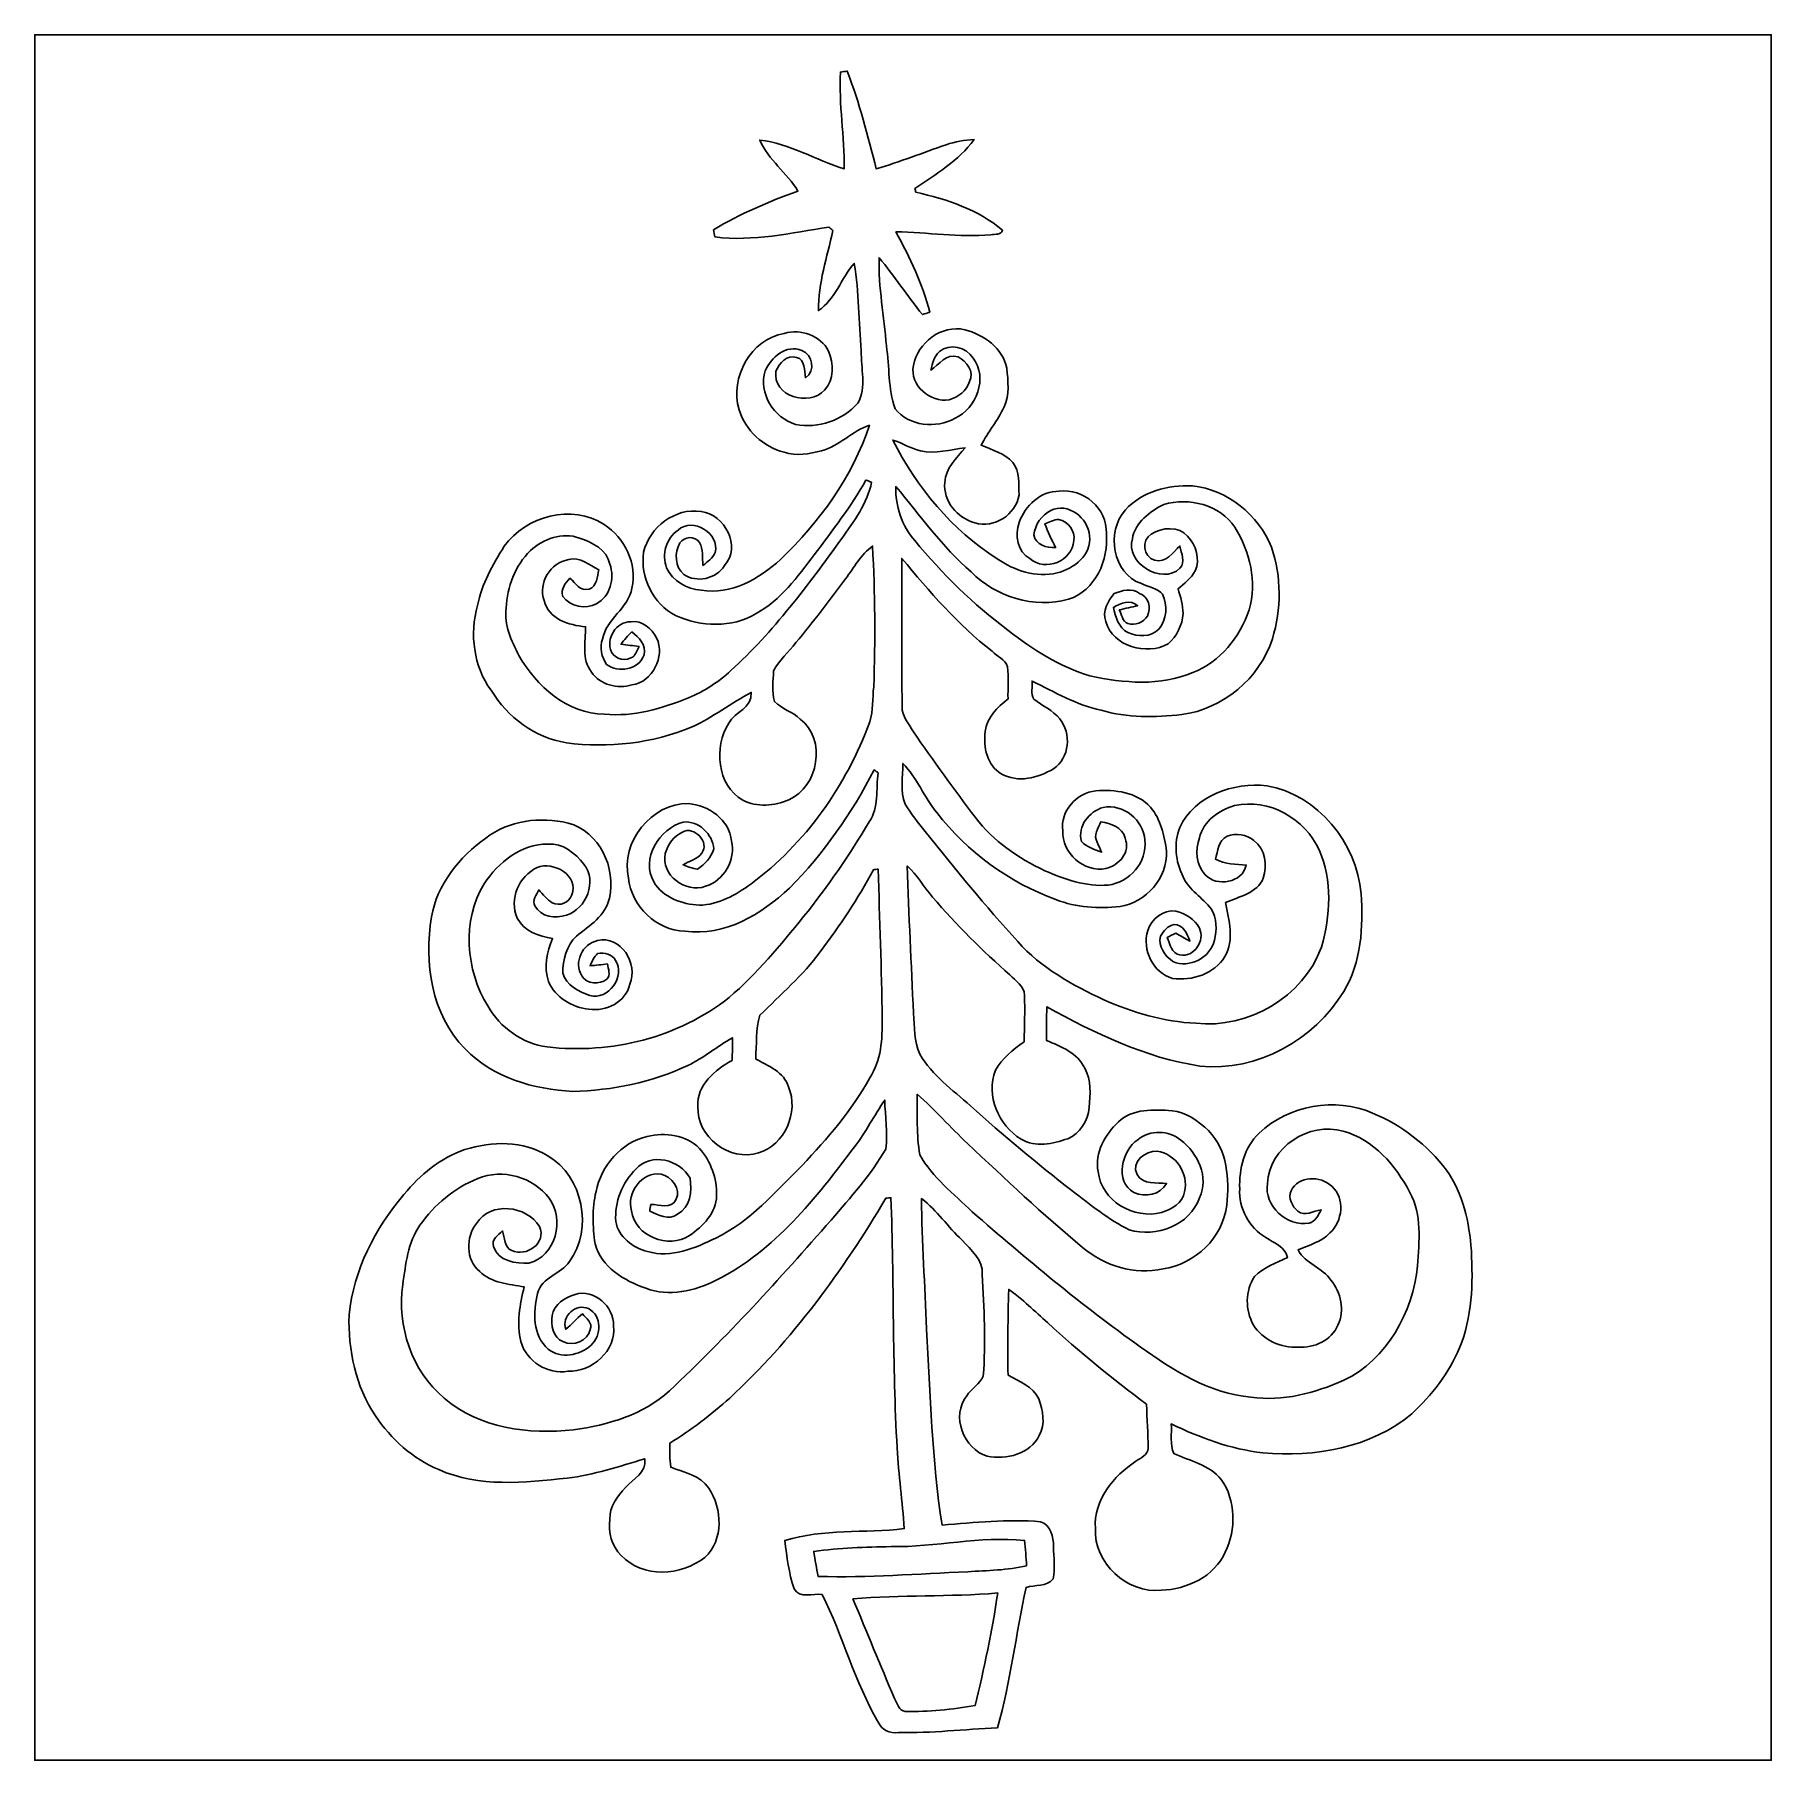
# Model space of a CAD drawing. Header units: centimetres. Extents: x -16.8 to 16.8, y -16.7 to 16.7.
import ezdxf

# ---------------------------------------------------------------- set-up
doc = ezdxf.new("R2010")
doc.units = ezdxf.units.CM
doc.header["$MEASUREMENT"] = 0
doc.layers.add('Layer 1', color=7, linetype='Continuous')

msp = doc.modelspace()

# ---------------------------------------------------------------- linework, layer by layer
at = {"layer": 'Layer 1', "color": 7}
for points, knots in [([(-16.77458, 16.66875), (-16.77458, 16.66875), (16.77458, 16.66875), (16.77458, 16.66875), (16.77458, 16.66875), (16.77458, 16.66875), (16.77458, -16.66875), (16.77458, -16.66875), (16.77458, -16.66875), (16.77458, -16.66875), (-16.77458, -16.66875), (-16.77458, -16.66875), (-16.77458, -16.66875), (-16.77458, -16.66875), (-16.77458, 16.66875), (-16.77458, 16.66875), (-16.77458, 16.66875), (-16.77458, 16.66875), (-16.77458, 16.66875), (-16.77458, 16.66875)], [0, 0, 0, 0, 0.16666667, 0.16666667, 0.16666667, 0.16666667, 0.33333333, 0.33333333, 0.33333333, 0.33333333, 0.5, 0.5, 0.5, 0.5, 0.66666667, 0.66666667, 0.66666667, 0.66666667, 1, 1, 1, 1]), ([(-1.20932, 15.94838), (-1.24284, 15.32255), (-1.12571, 14.70131), (-1.13877, 14.07619), (-1.13877, 14.07619), (-1.68698, 14.24622), (-2.18616, 14.57007), (-2.76648, 14.63252), (-2.76648, 14.63252), (-2.59786, 14.25046), (-2.24331, 14.0021), (-2.03165, 13.64932), (-2.03165, 13.64932), (-2.59362, 13.44366), (-3.14784, 13.21117), (-3.66042, 12.89932), (-3.66042, 12.89932), (-3.65231, 12.85311), (-3.64384, 12.80689), (-3.63467, 12.76103), (-3.63467, 12.76103), (-2.89842, 12.66931), (-2.159, 12.83723), (-1.43439, 12.95224), (-1.43439, 12.95224), (-1.40899, 12.93036), (-1.38324, 12.90814), (-1.35749, 12.88627), (-1.35749, 12.88627), (-1.46262, 12.37297), (-1.64148, 11.86921), (-1.63477, 11.33898), (-1.63477, 11.33898), (-1.30598, 11.55453), (-1.19521, 11.96481), (-0.94227, 12.25056), (-0.94227, 12.25056), (-0.84773, 11.69247), (-0.85831, 11.12273), (-0.80504, 10.56005), (-0.80504, 10.56005), (-0.81492, 10.22738), (-0.70203, 9.85837), (-0.87171, 9.55075), (-0.87171, 9.55075), (-1.16276, 9.21844), (-1.64218, 9.05475), (-2.07645, 9.14082), (-2.07645, 9.14082), (-2.49626, 9.26218), (-2.79682, 9.74901), (-2.66241, 10.17552), (-2.66241, 10.17552), (-2.55305, 10.43517), (-2.25284, 10.6934), (-1.9558, 10.56887), (-1.9558, 10.56887), (-1.74343, 10.48561), (-1.6824, 10.17094), (-1.88383, 10.04041), (-1.88383, 10.04041), (-1.91347, 10.18117), (-1.87925, 10.39283), (-2.05846, 10.43446), (-2.05846, 10.43446), (-2.24084, 10.50184), (-2.38831, 10.31804), (-2.45463, 10.17199), (-2.45463, 10.17199), (-2.53083, 9.67775), (-1.80728, 9.47773), (-1.51377, 9.80369), (-1.51377, 9.80369), (-1.32927, 10.00513), (-1.33668, 10.31769), (-1.43757, 10.55617), (-1.43757, 10.55617), (-1.59597, 10.85991), (-1.97203, 10.98797), (-2.29517, 10.89942), (-2.29517, 10.89942), (-2.94323, 10.78477), (-3.34821, 10.04711), (-3.16759, 9.42481), (-3.16759, 9.42481), (-3.0413, 9.02935), (-2.70228, 8.70303), (-2.29694, 8.60319), (-2.29694, 8.60319), (-2.06058, 8.52452), (-1.80799, 8.57179), (-1.57304, 8.62824), (-1.57304, 8.62824), (-1.22873, 8.72102), (-0.98354, 9.01559), (-0.64735, 9.12495), (-0.64735, 9.12495), (-0.97473, 8.12694), (-1.61325, 7.2517), (-2.3689, 6.53168), (-2.3689, 6.53168), (-2.77671, 6.15315), (-3.32599, 5.84129), (-3.89961, 5.9369), (-3.89961, 5.9369), (-4.17654, 5.95665), (-4.44888, 6.11117), (-4.56741, 6.3694), (-4.56741, 6.3694), (-4.66725, 6.62552), (-4.57376, 6.94055), (-4.34587, 7.09683), (-4.34587, 7.09683), (-4.06294, 7.36141), (-3.53272, 7.03051), (-3.62797, 6.66362), (-3.62797, 6.66362), (-3.67136, 6.55355), (-3.77649, 6.48758), (-3.86503, 6.41667), (-3.86503, 6.41667), (-3.88444, 6.56414), (-3.85163, 6.72782), (-3.93383, 6.86012), (-3.93383, 6.86012), (-4.02237, 6.98817), (-4.22804, 6.98183), (-4.31024, 6.85059), (-4.31024, 6.85059), (-4.42172, 6.66609), (-4.40619, 6.38634), (-4.23686, 6.2417), (-4.23686, 6.2417), (-3.98709, 6.07131), (-3.61068, 6.15386), (-3.44911, 6.41174), (-3.44911, 6.41174), (-3.1182, 6.78004), (-3.44311, 7.40516), (-3.89925, 7.45772), (-3.89925, 7.45772), (-4.40373, 7.53427), (-4.89903, 7.15504), (-5.0105, 6.67032), (-5.0105, 6.67032), (-5.08176, 6.18808), (-4.82988, 5.67196), (-4.39349, 5.44865), (-4.39349, 5.44865), (-3.90772, 5.22887), (-3.30623, 5.20171), (-2.83951, 5.48534), (-2.83951, 5.48534), (-2.35973, 5.74181), (-2.03764, 6.19689), (-1.71521, 6.61952), (-1.71521, 6.61952), (-1.36313, 7.08766), (-1.00401, 7.55262), (-0.71579, 8.06415), (-0.71579, 8.06415), (-0.67945, 8.05039), (-0.64311, 8.03628), (-0.60643, 8.02217), (-0.60643, 8.02217), (-0.68827, 7.60942), (-0.94686, 7.26934), (-1.18463, 6.9342), (-1.18463, 6.9342), (-1.83621, 6.03532), (-2.50119, 5.13397), (-3.32599, 4.38397), (-3.32599, 4.38397), (-3.56341, 4.16207), (-3.8414, 3.98427), (-4.14091, 3.85833), (-4.14091, 3.85833), (-4.65667, 3.65125), (-5.20594, 3.48368), (-5.76898, 3.54436), (-5.76898, 3.54436), (-6.48864, 3.54683), (-7.08307, 4.08552), (-7.42139, 4.67713), (-7.42139, 4.67713), (-7.56744, 4.95618), (-7.71066, 5.26662), (-7.66657, 5.59012), (-7.66657, 5.59012), (-7.64575, 5.99899), (-7.49371, 6.41385), (-7.19772, 6.70348), (-7.19772, 6.70348), (-6.94831, 6.93032), (-6.57966, 7.06543), (-6.24946, 6.94478), (-6.24946, 6.94478), (-6.00216, 6.86294), (-5.72029, 6.71936), (-5.66314, 6.43784), (-5.66314, 6.43784), (-5.56507, 6.1655), (-5.6575, 5.81625), (-5.92102, 5.67372), (-5.92102, 5.67372), (-6.13304, 5.56013), (-6.42479, 5.62504), (-6.57366, 5.81307), (-6.57366, 5.81307), (-6.61705, 5.96089), (-6.52745, 6.07342), (-6.43396, 6.16761), (-6.43396, 6.16761), (-6.32813, 6.07307), (-6.23641, 5.90868), (-6.06425, 5.95842), (-6.06425, 5.95842), (-5.90903, 6.00745), (-5.90656, 6.20289), (-5.87763, 6.3306), (-5.87763, 6.3306), (-6.06002, 6.42232), (-6.23711, 6.58777), (-6.45866, 6.52745), (-6.45866, 6.52745), (-6.81496, 6.47665), (-7.05485, 6.07342), (-6.93208, 5.73511), (-6.93208, 5.73511), (-6.85236, 5.38127), (-6.45019, 5.25921), (-6.13269, 5.22993), (-6.13269, 5.22993), (-6.12951, 4.93995), (-6.21806, 4.60093), (-6.01521, 4.35645), (-6.01521, 4.35645), (-5.85929, 4.10245), (-5.50827, 4.02907), (-5.23663, 4.10633), (-5.23663, 4.10633), (-4.83517, 4.17054), (-4.59317, 4.64855), (-4.75933, 5.01368), (-4.75933, 5.01368), (-4.8514, 5.19324), (-5.03978, 5.35869), (-5.25392, 5.3273), (-5.25392, 5.3273), (-5.54038, 5.33753), (-5.75345, 4.99674), (-5.62963, 4.74274), (-5.62963, 4.74274), (-5.55731, 4.5974), (-5.34564, 4.55648), (-5.21617, 4.65067), (-5.21617, 4.65067), (-5.15832, 4.70394), (-5.13327, 4.78084), (-5.09799, 4.84893), (-5.09799, 4.84893), (-5.2137, 4.86657), (-5.33012, 4.87751), (-5.44583, 4.89338), (-5.44583, 4.89338), (-5.38692, 4.98016), (-5.31601, 5.05778), (-5.24016, 5.12974), (-5.24016, 5.12974), (-5.10328, 5.02426), (-4.95053, 4.88386), (-5.00274, 4.68665), (-5.00274, 4.68665), (-5.10152, 4.40196), (-5.50298, 4.33035), (-5.72664, 4.50391), (-5.72664, 4.50391), (-5.8233, 4.63832), (-5.87058, 4.8327), (-5.80496, 4.99216), (-5.80496, 4.99216), (-5.7344, 5.38445), (-5.30613, 5.58729), (-5.23663, 5.97817), (-5.23663, 5.97817), (-5.12128, 6.44984), (-5.38339, 6.94725), (-5.77497, 7.2069), (-5.77497, 7.2069), (-6.39233, 7.61683), (-7.28663, 7.36812), (-7.70361, 6.78533), (-7.70361, 6.78533), (-7.93327, 6.43396), (-8.13541, 6.05543), (-8.21796, 5.63915), (-8.21796, 5.63915), (-8.37671, 5.0927), (-8.29733, 4.46581), (-7.95726, 4.00262), (-7.95726, 4.00262), (-7.63623, 3.4865), (-7.11376, 3.08328), (-6.50381, 2.98979), (-6.50381, 2.98979), (-5.68925, 2.88149), (-4.83553, 2.97674), (-4.07529, 3.29741), (-4.07529, 3.29741), (-3.66995, 3.47557), (-3.32423, 3.76167), (-2.93053, 3.96169), (-2.93053, 3.96169), (-2.90901, 3.6576), (-3.24414, 3.59234), (-3.36762, 3.36903), (-3.36762, 3.36903), (-3.65654, 2.90795), (-3.59763, 2.17029), (-3.09704, 1.87819), (-3.09704, 1.87819), (-2.82081, 1.74378), (-2.48038, 1.76142), (-2.20521, 1.88771), (-2.20521, 1.88771), (-1.6316, 2.13924), (-1.47108, 3.05894), (-1.98579, 3.44699), (-1.98579, 3.44699), (-2.13184, 3.5881), (-2.34421, 3.64243), (-2.48285, 3.78883), (-2.48285, 3.78883), (-2.53965, 3.97863), (-2.50754, 4.18641), (-2.50014, 4.3815), (-2.50014, 4.3815), (-2.38584, 4.5847), (-2.21192, 4.7438), (-2.06728, 4.92407), (-2.06728, 4.92407), (-1.73708, 5.32553), (-1.42205, 5.73969), (-1.11231, 6.15668), (-1.11231, 6.15668), (-0.94544, 6.37293), (-0.81315, 6.62517), (-0.58808, 6.78886), (-0.58808, 6.78886), (-0.54116, 5.88398), (-0.52952, 4.97558), (-0.56656, 4.06964), (-0.56656, 4.06964), (-0.58984, 3.84563), (-0.57573, 3.61209), (-0.64135, 3.39372), (-0.64135, 3.39372), (-1.09467, 2.16218), (-1.88207, 1.04422), (-2.9404, 0.26), (-2.9404, 0.26), (-3.2318, 0.04974), (-3.56447, -0.14041), (-3.93347, -0.14958), (-3.93347, -0.14958), (-4.2672, -0.12947), (-4.63726, -0.00388), (-4.81471, 0.30057), (-4.81471, 0.30057), (-5.06942, 0.7493), (-4.70958, 1.33032), (-4.24392, 1.45733), (-4.24392, 1.45733), (-3.94829, 1.48661), (-3.67947, 1.22449), (-3.65337, 0.94051), (-3.65337, 0.94051), (-3.70769, 0.77541), (-3.82658, 0.63994), (-3.97051, 0.54645), (-3.97051, 0.54645), (-4.06859, 0.56409), (-4.15996, 0.59337), (-4.25027, 0.63218), (-4.25027, 0.63218), (-4.12926, 0.70414), (-3.97369, 0.73448), (-3.88938, 0.85513), (-3.88938, 0.85513), (-3.72533, 1.06362), (-4.03084, 1.39206), (-4.26226, 1.26436), (-4.26226, 1.26436), (-4.42066, 1.18251), (-4.54731, 1.02553), (-4.59317, 0.85302), (-4.59317, 0.85302), (-4.68454, 0.43639), (-4.20053, 0.07585), (-3.81529, 0.2159), (-3.81529, 0.2159), (-3.46287, 0.31785), (-3.22157, 0.73272), (-3.31646, 1.09114), (-3.31646, 1.09114), (-3.35351, 1.50671), (-3.75461, 1.78506), (-4.1462, 1.81363), (-4.1462, 1.81363), (-4.85775, 1.82774), (-5.46559, 1.06609), (-5.30437, 0.37465), (-5.30437, 0.37465), (-5.24193, -0.16581), (-4.76709, -0.64135), (-4.21499, -0.64946), (-4.21499, -0.64946), (-3.44029, -0.75459), (-2.73262, -0.32738), (-2.19428, 0.18344), (-2.19428, 0.18344), (-1.52894, 0.84878), (-0.99025, 1.63301), (-0.55527, 2.46521), (-0.55527, 2.46521), (-0.53587, 2.45145), (-0.49742, 2.42358), (-0.47801, 2.40983), (-0.47801, 2.40983), (-0.53164, 2.09515), (-0.45403, 1.73849), (-0.65158, 1.46438), (-0.65158, 1.46438), (-1.03329, 0.82515), (-1.45168, 0.20673), (-1.92299, -0.37006), (-1.92299, -0.37006), (-2.36573, -0.92181), (-2.82187, -1.46861), (-3.35844, -1.93287), (-3.35844, -1.93287), (-4.33881, -2.70722), (-5.64162, -3.03142), (-6.87564, -2.88678), (-6.87564, -2.88678), (-7.35542, -2.82469), (-7.78334, -2.51213), (-8.02287, -2.09585), (-8.02287, -2.09585), (-8.44868, -1.39665), (-8.52205, -0.45085), (-8.09378, 0.26388), (-8.09378, 0.26388), (-7.82179, 0.67451), (-7.37623, 1.03505), (-6.86118, 1.03223), (-6.86118, 1.03223), (-6.5719, 1.05904), (-6.33624, 0.85055), (-6.16303, 0.64523), (-6.16303, 0.64523), (-5.90233, 0.31221), (-6.11646, -0.21908), (-6.50346, -0.34361), (-6.50346, -0.34361), (-6.71724, -0.40852), (-6.99876, -0.38065), (-7.10988, -0.1584), (-7.10988, -0.1584), (-7.17903, -0.05609), (-7.07496, 0.05256), (-7.03862, 0.14711), (-7.03862, 0.14711), (-6.95149, 0.06209), (-6.87987, -0.04128), (-6.77474, -0.10619), (-6.77474, -0.10619), (-6.63328, -0.17321), (-6.44137, -0.10301), (-6.39939, 0.05115), (-6.39939, 0.05115), (-6.24769, 0.41875), (-6.75428, 0.71085), (-7.06967, 0.57891), (-7.06967, 0.57891), (-7.41892, 0.41346), (-7.61718, -0.03104), (-7.45278, -0.39652), (-7.45278, -0.39652), (-7.32649, -0.6544), (-7.03051, -0.7433), (-6.77016, -0.79516), (-6.77016, -0.79516), (-6.88093, -1.05234), (-6.94514, -1.34796), (-6.84777, -1.62101), (-6.84777, -1.62101), (-6.72394, -1.93181), (-6.38986, -2.12266), (-6.06672, -2.15829), (-6.06672, -2.15829), (-5.73758, -2.20804), (-5.34988, -2.01859), (-5.2765, -1.67464), (-5.2765, -1.67464), (-5.11175, -1.28693), (-5.44795, -0.71649), (-5.90268, -0.83291), (-5.90268, -0.83291), (-6.19443, -0.889), (-6.36799, -1.26083), (-6.20607, -1.51342), (-6.20607, -1.51342), (-6.11082, -1.67605), (-5.86352, -1.6891), (-5.72347, -1.57833), (-5.72347, -1.57833), (-5.64198, -1.49789), (-5.69454, -1.37866), (-5.71112, -1.28341), (-5.71112, -1.28341), (-5.82295, -1.29646), (-5.93478, -1.30986), (-6.04696, -1.31939), (-6.04696, -1.31939), (-6.0071, -1.23472), (-5.96971, -1.14512), (-5.8995, -1.08021), (-5.8995, -1.08021), (-5.77003, -1.05481), (-5.61799, -1.09291), (-5.55272, -1.21461), (-5.55272, -1.21461), (-5.35411, -1.51941), (-5.69313, -1.99602), (-6.05049, -1.89124), (-6.05049, -1.89124), (-6.26463, -1.82069), (-6.51193, -1.69757), (-6.5719, -1.45979), (-6.5719, -1.45979), (-6.57754, -1.20579), (-6.50205, -0.92393), (-6.30873, -0.74789), (-6.30873, -0.74789), (-6.05473, -0.54363), (-5.7464, -0.35243), (-5.67231, -0.00988), (-5.67231, -0.00988), (-5.53473, 0.56691), (-5.86881, 1.28058), (-6.46853, 1.43651), (-6.46853, 1.43651), (-7.00581, 1.56774), (-7.61612, 1.49119), (-8.06238, 1.14759), (-8.06238, 1.14759), (-8.56827, 0.77929), (-9.00113, 0.25506), (-9.10943, -0.37536), (-9.10943, -0.37536), (-9.24878, -1.25554), (-9.11719, -2.26519), (-8.46102, -2.92206), (-8.46102, -2.92206), (-7.92621, -3.48544), (-7.13387, -3.70628), (-6.38034, -3.74544), (-6.38034, -3.74544), (-5.61728, -3.72745), (-4.85175, -3.57152), (-4.15819, -3.24803), (-4.15819, -3.24803), (-3.85516, -3.09598), (-3.58951, -2.88078), (-3.29671, -2.7111), (-3.29671, -2.7111), (-3.29001, -2.85679), (-3.29777, -3.00179), (-3.30094, -3.14748), (-3.30094, -3.14748), (-3.62903, -3.32775), (-3.99062, -3.62585), (-3.96099, -4.03931), (-3.96099, -4.03931), (-3.99909, -4.62456), (-3.34539, -5.11316), (-2.79224, -4.93466), (-2.79224, -4.93466), (-2.28459, -4.78367), (-2.00413, -4.14338), (-2.21262, -3.66078), (-2.21262, -3.66078), (-2.29306, -3.36868), (-2.60597, -3.25614), (-2.84586, -3.12067), (-2.84586, -3.12067), (-2.82751, -2.83845), (-2.84586, -2.54459), (-2.76437, -2.27365), (-2.76437, -2.27365), (-2.36467, -1.87572), (-1.93604, -1.50283), (-1.59738, -1.0481), (-1.59738, -1.0481), (-1.21991, -0.54434), (-0.86466, -0.02081), (-0.57115, 0.53763), (-0.57115, 0.53763), (-0.54857, 0.54081), (-0.50271, 0.54681), (-0.47978, 0.54998), (-0.47978, 0.54998), (-0.45261, -0.41522), (-0.41451, -1.38042), (-0.40217, -2.34633), (-0.40217, -2.34633), (-0.39617, -2.73614), (-0.41981, -3.14713), (-0.64206, -3.48227), (-0.64206, -3.48227), (-0.98566, -4.11198), (-1.46191, -4.65526), (-1.94945, -5.17666), (-1.94945, -5.17666), (-2.4638, -5.68748), (-2.95275, -6.25546), (-3.61597, -6.57931), (-3.61597, -6.57931), (-4.0192, -6.77616), (-4.47816, -6.97018), (-4.9336, -6.84107), (-4.9336, -6.84107), (-5.21688, -6.76592), (-5.50016, -6.56167), (-5.55025, -6.25722), (-5.55025, -6.25722), (-5.57107, -5.88504), (-5.42819, -5.50721), (-5.16043, -5.24651), (-5.16043, -5.24651), (-4.87221, -4.9209), (-4.3053, -5.06448), (-4.1148, -5.42078), (-4.1148, -5.42078), (-4.07141, -5.67337), (-4.10528, -5.98523), (-4.35786, -6.11928), (-4.35786, -6.11928), (-4.52684, -6.24558), (-4.7304, -6.13481), (-4.89409, -6.05896), (-4.89409, -6.05896), (-4.88597, -6.01486), (-4.87751, -5.97147), (-4.86904, -5.92808), (-4.86904, -5.92808), (-4.70711, -5.93443), (-4.47922, -6.02403), (-4.3882, -5.84094), (-4.3882, -5.84094), (-4.27179, -5.62822), (-4.47781, -5.39397), (-4.67466, -5.34282), (-4.67466, -5.34282), (-5.0479, -5.28814), (-5.34882, -5.71218), (-5.24228, -6.0512), (-5.24228, -6.0512), (-5.18019, -6.55249), (-4.53143, -6.79344), (-4.12362, -6.53027), (-4.12362, -6.53027), (-3.86468, -6.35), (-3.60821, -6.09494), (-3.6001, -5.75733), (-3.6001, -5.75733), (-3.59128, -5.42607), (-3.71475, -5.09764), (-3.92889, -4.84646), (-3.92889, -4.84646), (-4.19347, -4.59034), (-4.59352, -4.52967), (-4.94136, -4.62033), (-4.94136, -4.62033), (-5.44724, -4.72899), (-5.83036, -5.18583), (-5.93019, -5.68184), (-5.93019, -5.68184), (-6.00992, -6.01063), (-5.99405, -6.3567), (-5.94889, -6.68937), (-5.94889, -6.68937), (-5.83318, -7.14057), (-5.3848, -7.40481), (-4.97029, -7.54803), (-4.97029, -7.54803), (-4.51838, -7.72019), (-4.02696, -7.60236), (-3.60927, -7.39599), (-3.60927, -7.39599), (-2.47826, -6.82378), (-1.67852, -5.80884), (-0.93592, -4.81506), (-0.93592, -4.81506), (-0.71367, -4.53284), (-0.55704, -4.20758), (-0.35278, -3.91372), (-0.35278, -3.91372), (-0.34431, -4.22769), (-0.29492, -4.54695), (-0.33196, -4.85987), (-0.33196, -4.85987), (-0.61877, -5.36328), (-1.016, -5.7912), (-1.38994, -6.23076), (-1.38994, -6.23076), (-2.38619, -7.37059), (-3.40501, -8.49418), (-4.51168, -9.52888), (-4.51168, -9.52888), (-5.01615, -9.99772), (-5.70054, -10.18787), (-6.36588, -10.28524), (-6.36588, -10.28524), (-7.2263, -10.37766), (-8.18515, -10.26054), (-8.86319, -9.67458), (-8.86319, -9.67458), (-9.49184, -9.14682), (-9.77971, -8.28146), (-9.66435, -7.47677), (-9.66435, -7.47677), (-9.60649, -7.08484), (-9.56628, -6.66538), (-9.33274, -6.33095), (-9.33274, -6.33095), (-9.05475, -5.93654), (-8.66775, -5.60952), (-8.21725, -5.43101), (-8.21725, -5.43101), (-7.73889, -5.22852), (-7.14516, -5.40103), (-6.83436, -5.81131), (-6.83436, -5.81131), (-6.53274, -6.22018), (-6.70842, -6.93208), (-7.22559, -7.06226), (-7.22559, -7.06226), (-7.47113, -7.08342), (-7.83026, -7.02275), (-7.91034, -6.74476), (-7.91034, -6.74476), (-7.9569, -6.60929), (-7.82638, -6.5151), (-7.73536, -6.44278), (-7.73536, -6.44278), (-7.69444, -6.5719), (-7.70678, -6.75852), (-7.55862, -6.8199), (-7.55862, -6.8199), (-7.28028, -6.9536), (-6.87564, -6.67667), (-7.02416, -6.35529), (-7.02416, -6.35529), (-7.26758, -5.95207), (-7.97348, -5.86423), (-8.23807, -6.29638), (-8.23807, -6.29638), (-8.44973, -6.56061), (-8.45044, -7.0044), (-8.17845, -7.2263), (-8.17845, -7.2263), (-7.94561, -7.4489), (-7.61612, -7.46972), (-7.31661, -7.52263), (-7.31661, -7.52263), (-7.40445, -7.86518), (-7.46901, -8.22995), (-7.38188, -8.5792), (-7.38188, -8.5792), (-7.27604, -8.96232), (-6.86999, -9.22161), (-6.47453, -9.15317), (-6.47453, -9.15317), (-6.00922, -9.1694), (-5.5372, -8.75841), (-5.59082, -8.27334), (-5.59082, -8.27334), (-5.57953, -7.90822), (-5.96794, -7.55227), (-6.33624, -7.66692), (-6.33624, -7.66692), (-6.53027, -7.73007), (-6.73664, -7.85671), (-6.77933, -8.07261), (-6.77933, -8.07261), (-6.8072, -8.25535), (-6.76593, -8.50582), (-6.56872, -8.58026), (-6.56872, -8.58026), (-6.3694, -8.68292), (-6.09071, -8.57074), (-6.04379, -8.34425), (-6.04379, -8.34425), (-5.9877, -8.21831), (-6.12458, -8.12694), (-6.19231, -8.04086), (-6.19231, -8.04086), (-6.30273, -8.13788), (-6.39692, -8.25288), (-6.51545, -8.34143), (-6.51545, -8.34143), (-6.60365, -8.08708), (-6.31754, -7.83661), (-6.07342, -7.94138), (-6.07342, -7.94138), (-5.81766, -8.08002), (-5.82119, -8.46596), (-6.0258, -8.64941), (-6.0258, -8.64941), (-6.24311, -8.84555), (-6.61776, -8.92739), (-6.85447, -8.72349), (-6.85447, -8.72349), (-7.16033, -8.46314), (-7.14481, -8.00559), (-7.06014, -7.64963), (-7.06014, -7.64963), (-6.98041, -7.32861), (-6.61176, -7.28169), (-6.44102, -7.03368), (-6.44102, -7.03368), (-5.98876, -6.39657), (-6.17538, -5.38868), (-6.86259, -4.99251), (-6.86259, -4.99251), (-7.33496, -4.68489), (-7.94209, -4.71417), (-8.46243, -4.87045), (-8.46243, -4.87045), (-8.9348, -5.03061), (-9.33203, -5.35481), (-9.64071, -5.7404), (-9.64071, -5.7404), (-10.20657, -6.39057), (-10.60768, -7.19878), (-10.70151, -8.06097), (-10.70151, -8.06097), (-10.72374, -8.74007), (-10.57593, -9.44562), (-10.1921, -10.01536), (-10.1921, -10.01536), (-9.8866, -10.46021), (-9.47349, -10.8458), (-8.97008, -11.05394), (-8.97008, -11.05394), (-8.19044, -11.39896), (-7.31238, -11.30723), (-6.48935, -11.21586), (-6.48935, -11.21586), (-5.97464, -11.15977), (-5.48358, -10.99044), (-4.99039, -10.84404), (-4.99039, -10.84404), (-4.95018, -11.11638), (-5.207, -11.22962), (-5.35905, -11.39825), (-5.35905, -11.39825), (-5.51568, -11.56723), (-5.67866, -11.7669), (-5.66208, -12.01279), (-5.66208, -12.01279), (-5.69242, -12.26679), (-5.63457, -12.52996), (-5.44371, -12.71094), (-5.44371, -12.71094), (-5.0232, -13.15932), (-4.28801, -13.10499), (-3.82834, -12.75115), (-3.82834, -12.75115), (-3.4611, -12.40719), (-3.49038, -11.80641), (-3.75426, -11.40989), (-3.75426, -11.40989), (-3.91901, -11.16224), (-4.22839, -11.10932), (-4.48628, -11.00878), (-4.48628, -11.00878), (-4.51309, -10.85427), (-4.49686, -10.69516), (-4.50286, -10.54065), (-4.50286, -10.54065), (-4.09152, -10.28735), (-3.70664, -9.99278), (-3.3468, -9.67034), (-3.3468, -9.67034), (-2.14242, -8.55521), (-1.16311, -7.21642), (-0.33055, -5.80813), (-0.33055, -5.80813), (-0.30621, -5.80637), (-0.25718, -5.80284), (-0.23283, -5.80108), (-0.23283, -5.80108), (-0.17074, -7.41186), (-0.20673, -9.02511), (-0.11395, -10.63519), (-0.11395, -10.63519), (-0.08784, -11.15624), (-0.00953, -11.67342), (0.02505, -12.19412), (0.02505, -12.19412), (-0.74154, -12.28372), (-1.53882, -12.192), (-2.28388, -12.42448), (-2.28388, -12.42448), (-2.23696, -12.73598), (-2.21368, -13.05772), (-2.10044, -13.3544), (-2.10044, -13.3544), (-1.99884, -13.55231), (-1.72861, -13.43977), (-1.56245, -13.46306), (-1.56245, -13.46306), (-1.15993, -14.26669), (-0.93663, -15.15322), (-0.47907, -15.93109), (-0.47907, -15.93109), (-0.41169, -16.08032), (-0.25047, -16.16004), (-0.08819, -16.13429), (-0.08819, -16.13429), (0.55033, -16.14205), (1.18639, -16.07397), (1.82351, -16.03975), (1.82351, -16.03975), (2.08245, -15.15251), (2.18017, -14.22894), (2.37949, -13.3283), (2.37949, -13.3283), (2.55094, -13.28032), (2.77601, -13.31419), (2.89842, -13.16602), (2.89842, -13.16602), (2.94322, -12.96176), (2.91006, -12.74727), (2.90865, -12.54125), (2.90865, -12.54125), (2.91183, -12.35922), (2.8508, -12.12144), (2.65642, -12.05971), (2.65642, -12.05971), (2.02177, -12.00432), (1.38748, -12.07664), (0.7553, -12.12391), (0.7553, -12.12391), (0.54927, -10.87367), (0.54257, -9.60014), (0.45085, -8.33861), (0.45085, -8.33861), (0.43074, -7.49723), (0.35701, -6.65656), (0.35878, -5.81554), (0.35878, -5.81554), (0.65334, -6.04873), (0.8696, -6.36235), (1.14124, -6.62023), (1.14124, -6.62023), (1.30881, -6.81143), (1.55893, -6.99911), (1.52964, -7.28486), (1.52964, -7.28486), (1.56704, -7.93715), (1.60161, -8.59296), (1.55081, -9.24525), (1.55081, -9.24525), (1.48167, -9.39976), (1.32115, -9.48549), (1.23084, -9.62589), (1.23084, -9.62589), (0.92498, -10.01254), (1.16769, -10.65565), (1.62666, -10.79324), (1.62666, -10.79324), (1.99425, -10.86309), (2.45745, -10.75866), (2.63172, -10.39213), (2.63172, -10.39213), (2.75978, -10.17552), (2.69734, -9.90917), (2.62608, -9.68587), (2.62608, -9.68587), (2.50896, -9.44421), (2.24719, -9.35073), (2.02882, -9.22655), (2.02882, -9.22655), (2.02636, -8.67516), (2.02283, -8.12377), (2.04223, -7.57308), (2.04223, -7.57308), (2.31387, -7.7597), (2.54459, -7.99853), (2.79329, -8.21373), (2.79329, -8.21373), (3.40254, -8.77288), (4.04248, -9.29746), (4.705, -9.7917), (4.705, -9.7917), (4.71029, -10.07357), (4.73675, -10.35579), (4.73498, -10.63801), (4.73498, -10.63801), (4.73569, -10.77277), (4.5907, -10.82357), (4.50074, -10.89272), (4.50074, -10.89272), (4.07, -11.17177), (3.67418, -11.64484), (3.71898, -12.18918), (3.71898, -12.18918), (3.67841, -12.8584), (4.33564, -13.45283), (4.99075, -13.38439), (4.99075, -13.38439), (5.48605, -13.36781), (6.01486, -13.11804), (6.22723, -12.64779), (6.22723, -12.64779), (6.4389, -12.21176), (6.43431, -11.64519), (6.1468, -11.24409), (6.1468, -11.24409), (5.91749, -10.96081), (5.54778, -10.88707), (5.23346, -10.7442), (5.23346, -10.7442), (5.15197, -10.56922), (5.19853, -10.35544), (5.18089, -10.16882), (5.18089, -10.16882), (5.74075, -10.43728), (6.32919, -10.65953), (6.95078, -10.72797), (6.95078, -10.72797), (7.95161, -10.81793), (9.04275, -10.63519), (9.83192, -9.97303), (9.83192, -9.97303), (10.2175, -9.61672), (10.5477, -9.18986), (10.74984, -8.70268), (10.74984, -8.70268), (10.99891, -8.11318), (11.01337, -7.45631), (10.98056, -6.82696), (10.98056, -6.82696), (10.93964, -6.28227), (10.82675, -5.71888), (10.49972, -5.26838), (10.49972, -5.26838), (10.13354, -4.78296), (9.6333, -4.39561), (9.07133, -4.16419), (9.07133, -4.16419), (8.35025, -3.84669), (7.45243, -4.01602), (6.87952, -4.55083), (6.87952, -4.55083), (6.59447, -4.82459), (6.49076, -5.24298), (6.50522, -5.62716), (6.50522, -5.62716), (6.48688, -6.00075), (6.67985, -6.38457), (7.0104, -6.56625), (7.0104, -6.56625), (7.16527, -6.67667), (7.38399, -6.73982), (7.42879, -6.9536), (7.42879, -6.9536), (7.20831, -7.05803), (6.96771, -7.14481), (6.79379, -7.32261), (6.79379, -7.32261), (6.60471, -7.59531), (6.61247, -7.97313), (6.76839, -8.25994), (6.76839, -8.25994), (6.95078, -8.54604), (7.30074, -8.7062), (7.63623, -8.68786), (7.63623, -8.68786), (7.94279, -8.7062), (8.28322, -8.5598), (8.39999, -8.26029), (8.39999, -8.26029), (8.54075, -7.97842), (8.46173, -7.63023), (8.26876, -7.39316), (8.26876, -7.39316), (8.1026, -7.14939), (7.7724, -7.07813), (7.63376, -6.80791), (7.63376, -6.80791), (7.84472, -6.71371), (8.08179, -6.65621), (8.24583, -6.48159), (8.24583, -6.48159), (8.49418, -6.25969), (8.54604, -5.8106), (8.28428, -5.57989), (8.28428, -5.57989), (8.07649, -5.3721), (7.62917, -5.37175), (7.50041, -5.66808), (7.50041, -5.66808), (7.43091, -5.80566), (7.52052, -5.97006), (7.62882, -6.05966), (7.62882, -6.05966), (7.76252, -6.16691), (7.93115, -6.05684), (8.07579, -6.03426), (8.07579, -6.03426), (8.02816, -6.1401), (7.96643, -6.26004), (7.84507, -6.2925), (7.84507, -6.2925), (7.41997, -6.36623), (6.96807, -5.95983), (7.0425, -5.52238), (7.0425, -5.52238), (7.06614, -4.82776), (7.85248, -4.32223), (8.50512, -4.51414), (8.50512, -4.51414), (9.09038, -4.67395), (9.52006, -5.17596), (9.78958, -5.69666), (9.78958, -5.69666), (10.02982, -6.1281), (9.97373, -6.64139), (9.94128, -7.11376), (9.94128, -7.11376), (9.85132, -8.01335), (9.35249, -8.92634), (8.51641, -9.32815), (8.51641, -9.32815), (7.95726, -9.57439), (7.33425, -9.74513), (6.71971, -9.65094), (6.71971, -9.65094), (5.91749, -9.58427), (5.22323, -9.13377), (4.58188, -8.68257), (4.58188, -8.68257), (3.45369, -7.87188), (2.37984, -6.98782), (1.33773, -6.07025), (1.33773, -6.07025), (0.98178, -5.72311), (0.56727, -5.41302), (0.3235, -4.97064), (0.3235, -4.97064), (0.26247, -4.58435), (0.27199, -4.18959), (0.27658, -3.79977), (0.27658, -3.79977), (0.61701, -4.09857), (0.91475, -4.44218), (1.24636, -4.75086), (1.24636, -4.75086), (1.97379, -5.43595), (2.70016, -6.12387), (3.47063, -6.76099), (3.47063, -6.76099), (3.89431, -7.12223), (4.47428, -7.29333), (5.02391, -7.17444), (5.02391, -7.17444), (5.64233, -7.08554), (6.1849, -6.57049), (6.25475, -5.94078), (6.25475, -5.94078), (6.30696, -5.44477), (6.27168, -4.87998), (5.90303, -4.50391), (5.90303, -4.50391), (5.7083, -4.31906), (5.47299, -4.14655), (5.19783, -4.12115), (5.19783, -4.12115), (4.84964, -4.09399), (4.43018, -4.07423), (4.16031, -4.3367), (4.16031, -4.3367), (3.90454, -4.58082), (3.69923, -4.92795), (3.77014, -5.29555), (3.77014, -5.29555), (3.82588, -5.85999), (4.46617, -6.223), (4.99322, -6.08859), (4.99322, -6.08859), (5.18477, -6.02192), (5.40632, -5.90691), (5.43983, -5.68607), (5.43983, -5.68607), (5.52344, -5.33647), (5.26627, -4.94771), (4.90996, -4.90114), (4.90996, -4.90114), (4.68454, -4.89656), (4.3942, -5.09976), (4.52261, -5.35376), (4.52261, -5.35376), (4.63162, -5.55378), (4.90714, -5.50404), (5.09235, -5.52556), (5.09235, -5.52556), (4.96111, -5.74111), (4.69053, -5.80355), (4.45982, -5.69983), (4.45982, -5.69983), (4.08376, -5.48252), (4.22663, -4.88632), (4.53602, -4.67924), (4.53602, -4.67924), (4.77167, -4.48345), (5.13503, -4.49686), (5.36857, -4.68736), (5.36857, -4.68736), (5.69313, -4.93607), (5.92173, -5.40103), (5.7277, -5.80002), (5.7277, -5.80002), (5.54778, -6.33201), (4.8835, -6.58036), (4.37092, -6.42197), (4.37092, -6.42197), (3.9684, -6.22265), (3.61985, -5.93055), (3.26143, -5.66385), (3.26143, -5.66385), (2.5908, -5.13891), (1.93499, -4.59528), (1.30316, -4.02449), (1.30316, -4.02449), (0.95638, -3.7144), (0.56092, -3.43888), (0.32561, -3.02613), (0.32561, -3.02613), (0.21449, -2.77813), (0.22296, -2.50261), (0.20179, -2.23696), (0.20179, -2.23696), (0.15946, -1.28764), (0.11112, -0.33796), (0.08361, 0.61172), (0.08361, 0.61172), (0.27517, 0.43533), (0.40076, 0.20249), (0.57079, 0.00706), (0.57079, 0.00706), (1.03187, -0.52952), (1.53635, -1.02835), (2.06693, -1.49648), (2.06693, -1.49648), (2.17099, -1.61043), (2.34456, -1.71168), (2.34703, -1.88524), (2.34703, -1.88524), (2.35691, -2.18581), (2.34668, -2.48708), (2.33927, -2.788), (2.33927, -2.788), (2.12831, -2.9404), (1.91382, -3.10515), (1.784, -3.33657), (1.784, -3.33657), (1.59456, -3.82693), (1.84432, -4.40514), (2.28177, -4.66866), (2.28177, -4.66866), (2.5594, -4.83729), (2.89595, -4.75862), (3.18135, -4.66019), (3.18135, -4.66019), (3.42159, -4.56212), (3.57258, -4.31094), (3.59833, -4.05906), (3.59833, -4.05906), (3.61809, -3.80436), (3.64208, -3.52813), (3.5119, -3.29671), (3.5119, -3.29671), (3.37256, -3.00531), (3.04976, -2.87761), (2.77001, -2.76154), (2.77001, -2.76154), (2.77072, -2.54529), (2.77354, -2.32869), (2.77707, -2.11314), (2.77707, -2.11314), (3.70734, -2.61938), (4.67783, -3.0988), (5.73722, -3.25649), (5.73722, -3.25649), (6.84565, -3.37397), (7.94456, -2.74955), (8.51606, -1.81434), (8.51606, -1.81434), (8.85896, -1.25413), (8.89071, -0.56409), (8.85366, 0.07267), (8.85366, 0.07267), (8.76124, 1.05516), (8.02111, 1.98402), (7.02698, 2.15829), (7.02698, 2.15829), (6.38881, 2.23097), (5.63457, 1.96991), (5.34776, 1.35537), (5.34776, 1.35537), (5.22217, 1.05128), (5.26591, 0.69215), (5.40949, 0.40146), (5.40949, 0.40146), (5.52556, 0.14005), (5.78485, 0), (5.95489, -0.21837), (5.95489, -0.21837), (6.05931, -0.40323), (6.07095, -0.62512), (6.01521, -0.82691), (6.01521, -0.82691), (5.9436, -1.16276), (5.53156, -1.37301), (5.21617, -1.23931), (5.21617, -1.23931), (5.06624, -1.12818), (4.91455, -0.9465), (4.97699, -0.74542), (4.97699, -0.74542), (5.03273, -0.64664), (5.12304, -0.54504), (5.23804, -0.52035), (5.23804, -0.52035), (5.41302, -0.52317), (5.49557, -0.6985), (5.54179, -0.84138), (5.54179, -0.84138), (5.44901, -0.79587), (5.36046, -0.74224), (5.27226, -0.68898), (5.27226, -0.68898), (5.21547, -0.71649), (5.15867, -0.74436), (5.10293, -0.77329), (5.10293, -0.77329), (5.15585, -0.89041), (5.19007, -1.08479), (5.34811, -1.10843), (5.34811, -1.10843), (5.62504, -1.16593), (5.84306, -0.83009), (5.72558, -0.5909), (5.72558, -0.5909), (5.63704, -0.41945), (5.45712, -0.30621), (5.27297, -0.26423), (5.27297, -0.26423), (5.02497, -0.22719), (4.80131, -0.41381), (4.72863, -0.63853), (4.72863, -0.63853), (4.61257, -1.01106), (4.82847, -1.45662), (5.20876, -1.56386), (5.20876, -1.56386), (5.58588, -1.61184), (6.01345, -1.48096), (6.21806, -1.13983), (6.21806, -1.13983), (6.40503, -0.82268), (6.30132, -0.43674), (6.23111, -0.09878), (6.23111, -0.09878), (6.48582, 0.01693), (6.84459, 0.08396), (6.96136, 0.37536), (6.96136, 0.37536), (7.04321, 0.61983), (7.00123, 0.94015), (6.78109, 1.09996), (6.78109, 1.09996), (6.64139, 1.22237), (6.43149, 1.2506), (6.26004, 1.18357), (6.26004, 1.18357), (6.09565, 1.1049), (6.07871, 0.89112), (6.03885, 0.73907), (6.03885, 0.73907), (6.22335, 0.64276), (6.42973, 0.63817), (6.63257, 0.62477), (6.63257, 0.62477), (6.55602, 0.28363), (6.06354, 0.19685), (5.83882, 0.44097), (5.83882, 0.44097), (5.65467, 0.62442), (5.6448, 0.91758), (5.72735, 1.15076), (5.72735, 1.15076), (5.79967, 1.47391), (6.10306, 1.69086), (6.40715, 1.77518), (6.40715, 1.77518), (7.06826, 1.92334), (7.76499, 1.52471), (8.04192, 0.92004), (8.04192, 0.92004), (8.30086, 0.32879), (8.25888, -0.35137), (8.08461, -0.95956), (8.08461, -0.95956), (7.73465, -1.92546), (6.66538, -2.53612), (5.65714, -2.43099), (5.65714, -2.43099), (5.04084, -2.39854), (4.44077, -2.2225), (3.87773, -1.9752), (3.87773, -1.9752), (3.27237, -1.68981), (2.66665, -1.35996), (2.21791, -0.85161), (2.21791, -0.85161), (1.59244, -0.16757), (1.00683, 0.55139), (0.42757, 1.27459), (0.42757, 1.27459), (0.2921, 1.44498), (0.15416, 1.61502), (0.04269, 1.80234), (0.04269, 1.80234), (-0.06562, 2.0514), (0.00388, 2.32939), (-0.00247, 2.58974), (-0.00247, 2.58974), (0.26882, 2.31352), (0.40922, 1.93957), (0.65193, 1.63971), (0.65193, 1.63971), (1.24319, 0.88089), (2.0514, 0.28857), (2.95557, -0.04057), (2.95557, -0.04057), (3.34716, -0.19544), (3.7779, -0.22013), (4.19347, -0.17568), (4.19347, -0.17568), (4.69935, -0.09208), (5.11492, 0.37324), (5.09164, 0.895), (5.09164, 0.895), (5.05107, 1.19451), (4.97946, 1.50918), (4.7812, 1.74696), (4.7812, 1.74696), (4.51944, 2.03482), (4.09257, 2.09091), (3.72498, 2.05916), (3.72498, 2.05916), (3.35703, 2.02741), (3.03071, 1.6637), (3.08751, 1.2887), (3.08751, 1.2887), (3.06035, 0.86078), (3.49709, 0.47554), (3.91901, 0.56092), (3.91901, 0.56092), (4.1723, 0.61701), (4.40478, 0.88018), (4.28942, 1.14794), (4.28942, 1.14794), (4.24145, 1.35749), (4.01144, 1.43334), (3.82517, 1.46297), (3.82517, 1.46297), (3.79483, 1.39982), (3.76308, 1.33703), (3.7398, 1.27106), (3.7398, 1.27106), (3.67347, 1.13136), (3.80048, 1.00365), (3.83505, 0.87383), (3.83505, 0.87383), (3.70099, 0.93098), (3.54401, 0.97049), (3.44805, 1.08479), (3.44805, 1.08479), (3.36444, 1.3776), (3.59692, 1.66194), (3.86821, 1.74061), (3.86821, 1.74061), (4.25203, 1.81257), (4.64996, 1.50001), (4.67078, 1.10772), (4.67078, 1.10772), (4.72793, 0.68157), (4.37515, 0.29139), (3.96311, 0.23954), (3.96311, 0.23954), (3.53624, 0.20461), (3.1242, 0.35207), (2.73861, 0.51753), (2.73861, 0.51753), (2.22956, 0.76235), (1.74554, 1.08691), (1.40229, 1.5434), (1.40229, 1.5434), (0.98989, 2.08668), (0.58879, 2.63984), (0.20179, 3.20146), (0.20179, 3.20146), (0.11359, 3.35456), (-0.02011, 3.49885), (-0.0187, 3.68476), (-0.0187, 3.68476), (-0.02117, 4.63973), (-0.01658, 5.59506), (-0.02293, 6.55038), (-0.02293, 6.55038), (0.51153, 5.91009), (1.05974, 5.27085), (1.72156, 4.7565), (1.72156, 4.7565), (1.81998, 4.66196), (1.97344, 4.59811), (2.01895, 4.45841), (2.01895, 4.45841), (2.04964, 4.25309), (2.02353, 4.04354), (2.02918, 3.83681), (2.02918, 3.83681), (1.82633, 3.6763), (1.62137, 3.47451), (1.58715, 3.20604), (1.58715, 3.20604), (1.54905, 2.91394), (1.62101, 2.54917), (1.89865, 2.39183), (1.89865, 2.39183), (2.21544, 2.2038), (2.61408, 2.30964), (2.91042, 2.48779), (2.91042, 2.48779), (3.21698, 2.69699), (3.25861, 3.17077), (3.02824, 3.45087), (3.02824, 3.45087), (2.89631, 3.61985), (2.68852, 3.70064), (2.52801, 3.83434), (2.52801, 3.83434), (2.45816, 3.93241), (2.5086, 4.07035), (2.49414, 4.18006), (2.49414, 4.18006), (2.9277, 3.97016), (3.35139, 3.72039), (3.82729, 3.61633), (3.82729, 3.61633), (4.33317, 3.47028), (4.86727, 3.47839), (5.38586, 3.53483), (5.38586, 3.53483), (6.18455, 3.63926), (6.88975, 4.23263), (7.13669, 4.9978), (7.13669, 4.9978), (7.31061, 5.57071), (7.31449, 6.19901), (7.11976, 6.76734), (7.11976, 6.76734), (6.86435, 7.39422), (6.27274, 7.88247), (5.59047, 7.95196), (5.59047, 7.95196), (5.1248, 7.97137), (4.61716, 7.84437), (4.29719, 7.487), (4.29719, 7.487), (3.92077, 7.06508), (4.0446, 6.25863), (4.60798, 6.0639), (4.60798, 6.0639), (4.73745, 5.98981), (4.91596, 5.98417), (5.01262, 5.86105), (5.01262, 5.86105), (5.11528, 5.64797), (5.10117, 5.36469), (4.94065, 5.18336), (4.94065, 5.18336), (4.78684, 5.01862), (4.5339, 5.03696), (4.3434, 5.11916), (4.3434, 5.11916), (4.15996, 5.20841), (4.10986, 5.42572), (4.06365, 5.60388), (4.06365, 5.60388), (4.20511, 5.6829), (4.39843, 5.76862), (4.5339, 5.63527), (4.5339, 5.63527), (4.41501, 5.60952), (4.29577, 5.58553), (4.17795, 5.55554), (4.17795, 5.55554), (4.22875, 5.48217), (4.23369, 5.32553), (4.34375, 5.29484), (4.34375, 5.29484), (4.4831, 5.24827), (4.64714, 5.3153), (4.72228, 5.43807), (4.72228, 5.43807), (4.79496, 5.59576), (4.74733, 5.81519), (4.56882, 5.87481), (4.56882, 5.87481), (4.42101, 5.99405), (4.2351, 5.92526), (4.07705, 5.87375), (4.07705, 5.87375), (3.9564, 5.72276), (3.84316, 5.53438), (3.92042, 5.33259), (3.92042, 5.33259), (4.04989, 4.84717), (4.70888, 4.67501), (5.12198, 4.89797), (5.12198, 4.89797), (5.29202, 5.04402), (5.39574, 5.26239), (5.41196, 5.48534), (5.41196, 5.48534), (5.40914, 5.65044), (5.36046, 5.80743), (5.31389, 5.96371), (5.31389, 5.96371), (5.43666, 6.06601), (5.56577, 6.17008), (5.64656, 6.31014), (5.64656, 6.31014), (5.74287, 6.53309), (5.66526, 6.81249), (5.49769, 6.97936), (5.49769, 6.97936), (5.328, 7.17903), (5.00098, 7.15433), (4.79742, 7.02275), (4.79742, 7.02275), (4.60269, 6.90951), (4.63409, 6.57366), (4.86198, 6.52039), (4.86198, 6.52039), (5.08952, 6.44666), (5.20382, 6.67173), (5.34987, 6.78886), (5.34987, 6.78886), (5.37457, 6.65339), (5.46559, 6.47629), (5.35023, 6.36199), (5.35023, 6.36199), (5.00098, 6.02544), (4.28272, 6.46959), (4.43124, 6.93032), (4.43124, 6.93032), (4.48134, 7.24923), (4.77026, 7.45737), (5.03731, 7.59319), (5.03731, 7.59319), (5.52203, 7.73289), (6.12281, 7.59037), (6.41315, 7.15398), (6.41315, 7.15398), (6.70207, 6.68337), (6.84283, 6.09741), (6.6869, 5.55554), (6.6869, 5.55554), (6.50734, 5.02744), (6.13057, 4.55189), (5.59964, 4.34657), (5.59964, 4.34657), (4.97381, 4.0767), (4.2612, 4.14267), (3.61209, 4.28237), (3.61209, 4.28237), (3.03001, 4.46123), (2.5019, 4.78966), (2.02741, 5.16608), (2.02741, 5.16608), (1.35572, 5.66173), (0.75777, 6.25263), (0.22825, 6.89645), (0.22825, 6.89645), (-0.02046, 7.18256), (-0.15134, 7.5625), (-0.13864, 7.94032), (-0.13864, 7.94032), (0.33302, 7.3787), (0.76059, 6.7758), (1.31551, 6.28932), (1.31551, 6.28932), (1.79634, 5.80708), (2.53294, 5.57459), (3.19687, 5.76227), (3.19687, 5.76227), (3.72075, 5.92878), (3.97404, 6.52251), (3.92959, 7.03721), (3.92959, 7.03721), (3.95041, 7.51064), (3.48156, 7.9181), (3.01696, 7.84754), (3.01696, 7.84754), (2.65783, 7.86024), (2.35797, 7.56461), (2.24155, 7.2457), (2.24155, 7.2457), (2.15406, 7.0044), (2.20698, 6.67456), (2.45357, 6.54685), (2.45357, 6.54685), (2.74814, 6.2865), (3.27625, 6.49993), (3.30094, 6.89504), (3.30094, 6.89504), (3.33693, 7.08448), (3.18629, 7.26969), (3.00673, 7.30391), (3.00673, 7.30391), (2.91324, 7.30109), (2.82822, 7.25311), (2.74249, 7.2203), (2.74249, 7.2203), (2.79259, 7.05873), (2.87796, 6.91268), (2.94922, 6.76028), (2.94922, 6.76028), (2.7813, 6.74758), (2.55623, 6.81108), (2.53048, 7.00546), (2.53048, 7.00546), (2.546, 7.20302), (2.68182, 7.38681), (2.85468, 7.47924), (2.85468, 7.47924), (3.18241, 7.64081), (3.58528, 7.33319), (3.60116, 6.98959), (3.60116, 6.98959), (3.65619, 6.61846), (3.30165, 6.35035), (2.97568, 6.27133), (2.97568, 6.27133), (2.57175, 6.17538), (2.14912, 6.31402), (1.81786, 6.54544), (1.81786, 6.54544), (0.94756, 7.0993), (0.26599, 7.92233), (-0.19685, 8.83744), (-0.19685, 8.83744), (-0.01376, 8.7824), (0.14923, 8.67198), (0.3369, 8.63071), (0.3369, 8.63071), (0.62618, 8.56474), (0.91475, 8.64976), (1.20086, 8.68962), (1.20086, 8.68962), (1.04034, 8.49136), (0.81668, 8.29698), (0.80857, 8.02076), (0.80857, 8.02076), (0.76906, 7.65775), (1.04881, 7.32966), (1.38818, 7.23935), (1.38818, 7.23935), (1.76177, 7.12399), (2.18158, 7.39846), (2.24331, 7.77769), (2.24331, 7.77769), (2.23449, 7.98618), (2.25601, 8.22713), (2.12478, 8.40564), (2.12478, 8.40564), (1.95651, 8.57709), (1.72544, 8.64905), (1.50989, 8.73725), (1.50989, 8.73725), (1.63795, 8.99583), (1.83586, 9.21279), (1.95368, 9.47702), (1.95368, 9.47702), (2.06375, 9.70844), (2.02918, 9.97902), (2.00484, 10.22491), (2.00484, 10.22491), (1.9304, 10.61685), (1.55822, 10.87261), (1.19486, 10.96962), (1.19486, 10.96962), (0.74789, 11.0744), (0.27834, 10.71845), (0.20249, 10.27818), (0.20249, 10.27818), (0.12277, 9.89683), (0.52705, 9.55111), (0.89253, 9.61778), (0.89253, 9.61778), (1.06997, 9.66823), (1.23049, 9.78676), (1.28658, 9.9695), (1.28658, 9.9695), (1.38748, 10.15541), (1.22273, 10.35897), (1.06327, 10.44716), (1.06327, 10.44716), (0.83397, 10.51807), (0.70238, 10.29652), (0.53693, 10.19104), (0.53693, 10.19104), (0.56797, 10.3184), (0.59831, 10.46127), (0.70697, 10.54735), (0.70697, 10.54735), (0.89676, 10.71739), (1.22978, 10.6299), (1.35361, 10.41964), (1.35361, 10.41964), (1.64959, 10.04217), (1.41746, 9.44492), (1.00647, 9.25971), (1.00647, 9.25971), (0.64523, 9.05122), (0.11218, 9.10484), (-0.15099, 9.44386), (-0.15099, 9.44386), (-0.28963, 9.82945), (-0.25964, 10.25384), (-0.31997, 10.6553), (-0.31997, 10.6553), (-0.36477, 11.22398), (-0.47731, 11.78913), (-0.46143, 12.36133), (-0.46143, 12.36133), (-0.16616, 12.00856), (0.08396, 11.61979), (0.375, 11.26278), (0.375, 11.26278), (0.42192, 11.27689), (0.46884, 11.29101), (0.51611, 11.30547), (0.51611, 11.30547), (0.38347, 11.85686), (0.12841, 12.36204), (-0.13582, 12.85981), (-0.13582, 12.85981), (0.47625, 12.85487), (1.08514, 12.74445), (1.69757, 12.80407), (1.69757, 12.80407), (1.77412, 12.82241), (1.90288, 12.79419), (1.92088, 12.88979), (1.92088, 12.88979), (1.45309, 13.29267), (0.84243, 13.49057), (0.24906, 13.62428), (0.24906, 13.62428), (0.24412, 13.64227), (0.2346, 13.6779), (0.23001, 13.69554), (0.23001, 13.69554), (0.63429, 13.9767), (1.07879, 14.23635), (1.37231, 14.64169), (1.37231, 14.64169), (1.18851, 14.6371), (1.00789, 14.60112), (0.83361, 14.54467), (0.83361, 14.54467), (0.38312, 14.39051), (-0.05927, 14.21095), (-0.51576, 14.07548), (-0.51576, 14.07548), (-0.68086, 14.71154), (-0.84138, 15.35042), (-1.07738, 15.96531), (-1.07738, 15.96531), (-1.12183, 15.95967), (-1.16558, 15.95437), (-1.20932, 15.94838)], [0, 0, 0, 0, 0.00208768, 0.00208768, 0.00208768, 0.00208768, 0.00417537, 0.00417537, 0.00417537, 0.00417537, 0.00626305, 0.00626305, 0.00626305, 0.00626305, 0.00835073, 0.00835073, 0.00835073, 0.00835073, 0.01043841, 0.01043841, 0.01043841, 0.01043841, 0.0125261, 0.0125261, 0.0125261, 0.0125261, 0.01461378, 0.01461378, 0.01461378, 0.01461378, 0.01670146, 0.01670146, 0.01670146, 0.01670146, 0.01878914, 0.01878914, 0.01878914, 0.01878914, 0.02087683, 0.02087683, 0.02087683, 0.02087683, 0.02296451, 0.02296451, 0.02296451, 0.02296451, 0.02505219, 0.02505219, 0.02505219, 0.02505219, 0.02713987, 0.02713987, 0.02713987, 0.02713987, 0.02922756, 0.02922756, 0.02922756, 0.02922756, 0.03131524, 0.03131524, 0.03131524, 0.03131524, 0.03340292, 0.03340292, 0.03340292, 0.03340292, 0.03549061, 0.03549061, 0.03549061, 0.03549061, 0.03757829, 0.03757829, 0.03757829, 0.03757829, 0.03966597, 0.03966597, 0.03966597, 0.03966597, 0.04175365, 0.04175365, 0.04175365, 0.04175365, 0.04384134, 0.04384134, 0.04384134, 0.04384134, 0.04592902, 0.04592902, 0.04592902, 0.04592902, 0.0480167, 0.0480167, 0.0480167, 0.0480167, 0.05010438, 0.05010438, 0.05010438, 0.05010438, 0.05219207, 0.05219207, 0.05219207, 0.05219207, 0.05427975, 0.05427975, 0.05427975, 0.05427975, 0.05636743, 0.05636743, 0.05636743, 0.05636743, 0.05845511, 0.05845511, 0.05845511, 0.05845511, 0.0605428, 0.0605428, 0.0605428, 0.0605428, 0.06263048, 0.06263048, 0.06263048, 0.06263048, 0.06471816, 0.06471816, 0.06471816, 0.06471816, 0.06680585, 0.06680585, 0.06680585, 0.06680585, 0.06889353, 0.06889353, 0.06889353, 0.06889353, 0.07098121, 0.07098121, 0.07098121, 0.07098121, 0.07306889, 0.07306889, 0.07306889, 0.07306889, 0.07515658, 0.07515658, 0.07515658, 0.07515658, 0.07724426, 0.07724426, 0.07724426, 0.07724426, 0.07933194, 0.07933194, 0.07933194, 0.07933194, 0.08141962, 0.08141962, 0.08141962, 0.08141962, 0.08350731, 0.08350731, 0.08350731, 0.08350731, 0.08559499, 0.08559499, 0.08559499, 0.08559499, 0.08768267, 0.08768267, 0.08768267, 0.08768267, 0.08977035, 0.08977035, 0.08977035, 0.08977035, 0.09185804, 0.09185804, 0.09185804, 0.09185804, 0.09394572, 0.09394572, 0.09394572, 0.09394572, 0.0960334, 0.0960334, 0.0960334, 0.0960334, 0.09812109, 0.09812109, 0.09812109, 0.09812109, 0.10020877, 0.10020877, 0.10020877, 0.10020877, 0.10229645, 0.10229645, 0.10229645, 0.10229645, 0.10438413, 0.10438413, 0.10438413, 0.10438413, 0.10647182, 0.10647182, 0.10647182, 0.10647182, 0.1085595, 0.1085595, 0.1085595, 0.1085595, 0.11064718, 0.11064718, 0.11064718, 0.11064718, 0.11273486, 0.11273486, 0.11273486, 0.11273486, 0.11482255, 0.11482255, 0.11482255, 0.11482255, 0.11691023, 0.11691023, 0.11691023, 0.11691023, 0.11899791, 0.11899791, 0.11899791, 0.11899791, 0.12108559, 0.12108559, 0.12108559, 0.12108559, 0.12317328, 0.12317328, 0.12317328, 0.12317328, 0.12526096, 0.12526096, 0.12526096, 0.12526096, 0.12734864, 0.12734864, 0.12734864, 0.12734864, 0.12943633, 0.12943633, 0.12943633, 0.12943633, 0.13152401, 0.13152401, 0.13152401, 0.13152401, 0.13361169, 0.13361169, 0.13361169, 0.13361169, 0.13569937, 0.13569937, 0.13569937, 0.13569937, 0.13778706, 0.13778706, 0.13778706, 0.13778706, 0.13987474, 0.13987474, 0.13987474, 0.13987474, 0.14196242, 0.14196242, 0.14196242, 0.14196242, 0.1440501, 0.1440501, 0.1440501, 0.1440501, 0.14613779, 0.14613779, 0.14613779, 0.14613779, 0.14822547, 0.14822547, 0.14822547, 0.14822547, 0.15031315, 0.15031315, 0.15031315, 0.15031315, 0.15240084, 0.15240084, 0.15240084, 0.15240084, 0.15448852, 0.15448852, 0.15448852, 0.15448852, 0.1565762, 0.1565762, 0.1565762, 0.1565762, 0.15866388, 0.15866388, 0.15866388, 0.15866388, 0.16075157, 0.16075157, 0.16075157, 0.16075157, 0.16283925, 0.16283925, 0.16283925, 0.16283925, 0.16492693, 0.16492693, 0.16492693, 0.16492693, 0.16701461, 0.16701461, 0.16701461, 0.16701461, 0.1691023, 0.1691023, 0.1691023, 0.1691023, 0.17118998, 0.17118998, 0.17118998, 0.17118998, 0.17327766, 0.17327766, 0.17327766, 0.17327766, 0.17536534, 0.17536534, 0.17536534, 0.17536534, 0.17745303, 0.17745303, 0.17745303, 0.17745303, 0.17954071, 0.17954071, 0.17954071, 0.17954071, 0.18162839, 0.18162839, 0.18162839, 0.18162839, 0.18371608, 0.18371608, 0.18371608, 0.18371608, 0.18580376, 0.18580376, 0.18580376, 0.18580376, 0.18789144, 0.18789144, 0.18789144, 0.18789144, 0.18997912, 0.18997912, 0.18997912, 0.18997912, 0.19206681, 0.19206681, 0.19206681, 0.19206681, 0.19415449, 0.19415449, 0.19415449, 0.19415449, 0.19624217, 0.19624217, 0.19624217, 0.19624217, 0.19832985, 0.19832985, 0.19832985, 0.19832985, 0.20041754, 0.20041754, 0.20041754, 0.20041754, 0.20250522, 0.20250522, 0.20250522, 0.20250522, 0.2045929, 0.2045929, 0.2045929, 0.2045929, 0.20668058, 0.20668058, 0.20668058, 0.20668058, 0.20876827, 0.20876827, 0.20876827, 0.20876827, 0.21085595, 0.21085595, 0.21085595, 0.21085595, 0.21294363, 0.21294363, 0.21294363, 0.21294363, 0.21503132, 0.21503132, 0.21503132, 0.21503132, 0.217119, 0.217119, 0.217119, 0.217119, 0.21920668, 0.21920668, 0.21920668, 0.21920668, 0.22129436, 0.22129436, 0.22129436, 0.22129436, 0.22338205, 0.22338205, 0.22338205, 0.22338205, 0.22546973, 0.22546973, 0.22546973, 0.22546973, 0.22755741, 0.22755741, 0.22755741, 0.22755741, 0.22964509, 0.22964509, 0.22964509, 0.22964509, 0.23173278, 0.23173278, 0.23173278, 0.23173278, 0.23382046, 0.23382046, 0.23382046, 0.23382046, 0.23590814, 0.23590814, 0.23590814, 0.23590814, 0.23799582, 0.23799582, 0.23799582, 0.23799582, 0.24008351, 0.24008351, 0.24008351, 0.24008351, 0.24217119, 0.24217119, 0.24217119, 0.24217119, 0.24425887, 0.24425887, 0.24425887, 0.24425887, 0.24634656, 0.24634656, 0.24634656, 0.24634656, 0.24843424, 0.24843424, 0.24843424, 0.24843424, 0.25052192, 0.25052192, 0.25052192, 0.25052192, 0.2526096, 0.2526096, 0.2526096, 0.2526096, 0.25469729, 0.25469729, 0.25469729, 0.25469729, 0.25678497, 0.25678497, 0.25678497, 0.25678497, 0.25887265, 0.25887265, 0.25887265, 0.25887265, 0.26096033, 0.26096033, 0.26096033, 0.26096033, 0.26304802, 0.26304802, 0.26304802, 0.26304802, 0.2651357, 0.2651357, 0.2651357, 0.2651357, 0.26722338, 0.26722338, 0.26722338, 0.26722338, 0.26931106, 0.26931106, 0.26931106, 0.26931106, 0.27139875, 0.27139875, 0.27139875, 0.27139875, 0.27348643, 0.27348643, 0.27348643, 0.27348643, 0.27557411, 0.27557411, 0.27557411, 0.27557411, 0.2776618, 0.2776618, 0.2776618, 0.2776618, 0.27974948, 0.27974948, 0.27974948, 0.27974948, 0.28183716, 0.28183716, 0.28183716, 0.28183716, 0.28392484, 0.28392484, 0.28392484, 0.28392484, 0.28601253, 0.28601253, 0.28601253, 0.28601253, 0.28810021, 0.28810021, 0.28810021, 0.28810021, 0.29018789, 0.29018789, 0.29018789, 0.29018789, 0.29227557, 0.29227557, 0.29227557, 0.29227557, 0.29436326, 0.29436326, 0.29436326, 0.29436326, 0.29645094, 0.29645094, 0.29645094, 0.29645094, 0.29853862, 0.29853862, 0.29853862, 0.29853862, 0.3006263, 0.3006263, 0.3006263, 0.3006263, 0.30271399, 0.30271399, 0.30271399, 0.30271399, 0.30480167, 0.30480167, 0.30480167, 0.30480167, 0.30688935, 0.30688935, 0.30688935, 0.30688935, 0.30897704, 0.30897704, 0.30897704, 0.30897704, 0.31106472, 0.31106472, 0.31106472, 0.31106472, 0.3131524, 0.3131524, 0.3131524, 0.3131524, 0.31524008, 0.31524008, 0.31524008, 0.31524008, 0.31732777, 0.31732777, 0.31732777, 0.31732777, 0.31941545, 0.31941545, 0.31941545, 0.31941545, 0.32150313, 0.32150313, 0.32150313, 0.32150313, 0.32359081, 0.32359081, 0.32359081, 0.32359081, 0.3256785, 0.3256785, 0.3256785, 0.3256785, 0.32776618, 0.32776618, 0.32776618, 0.32776618, 0.32985386, 0.32985386, 0.32985386, 0.32985386, 0.33194154, 0.33194154, 0.33194154, 0.33194154, 0.33402923, 0.33402923, 0.33402923, 0.33402923, 0.33611691, 0.33611691, 0.33611691, 0.33611691, 0.33820459, 0.33820459, 0.33820459, 0.33820459, 0.34029228, 0.34029228, 0.34029228, 0.34029228, 0.34237996, 0.34237996, 0.34237996, 0.34237996, 0.34446764, 0.34446764, 0.34446764, 0.34446764, 0.34655532, 0.34655532, 0.34655532, 0.34655532, 0.34864301, 0.34864301, 0.34864301, 0.34864301, 0.35073069, 0.35073069, 0.35073069, 0.35073069, 0.35281837, 0.35281837, 0.35281837, 0.35281837, 0.35490605, 0.35490605, 0.35490605, 0.35490605, 0.35699374, 0.35699374, 0.35699374, 0.35699374, 0.35908142, 0.35908142, 0.35908142, 0.35908142, 0.3611691, 0.3611691, 0.3611691, 0.3611691, 0.36325678, 0.36325678, 0.36325678, 0.36325678, 0.36534447, 0.36534447, 0.36534447, 0.36534447, 0.36743215, 0.36743215, 0.36743215, 0.36743215, 0.36951983, 0.36951983, 0.36951983, 0.36951983, 0.37160752, 0.37160752, 0.37160752, 0.37160752, 0.3736952, 0.3736952, 0.3736952, 0.3736952, 0.37578288, 0.37578288, 0.37578288, 0.37578288, 0.37787056, 0.37787056, 0.37787056, 0.37787056, 0.37995825, 0.37995825, 0.37995825, 0.37995825, 0.38204593, 0.38204593, 0.38204593, 0.38204593, 0.38413361, 0.38413361, 0.38413361, 0.38413361, 0.38622129, 0.38622129, 0.38622129, 0.38622129, 0.38830898, 0.38830898, 0.38830898, 0.38830898, 0.39039666, 0.39039666, 0.39039666, 0.39039666, 0.39248434, 0.39248434, 0.39248434, 0.39248434, 0.39457203, 0.39457203, 0.39457203, 0.39457203, 0.39665971, 0.39665971, 0.39665971, 0.39665971, 0.39874739, 0.39874739, 0.39874739, 0.39874739, 0.40083507, 0.40083507, 0.40083507, 0.40083507, 0.40292276, 0.40292276, 0.40292276, 0.40292276, 0.40501044, 0.40501044, 0.40501044, 0.40501044, 0.40709812, 0.40709812, 0.40709812, 0.40709812, 0.4091858, 0.4091858, 0.4091858, 0.4091858, 0.41127349, 0.41127349, 0.41127349, 0.41127349, 0.41336117, 0.41336117, 0.41336117, 0.41336117, 0.41544885, 0.41544885, 0.41544885, 0.41544885, 0.41753653, 0.41753653, 0.41753653, 0.41753653, 0.41962422, 0.41962422, 0.41962422, 0.41962422, 0.4217119, 0.4217119, 0.4217119, 0.4217119, 0.42379958, 0.42379958, 0.42379958, 0.42379958, 0.42588727, 0.42588727, 0.42588727, 0.42588727, 0.42797495, 0.42797495, 0.42797495, 0.42797495, 0.43006263, 0.43006263, 0.43006263, 0.43006263, 0.43215031, 0.43215031, 0.43215031, 0.43215031, 0.434238, 0.434238, 0.434238, 0.434238, 0.43632568, 0.43632568, 0.43632568, 0.43632568, 0.43841336, 0.43841336, 0.43841336, 0.43841336, 0.44050104, 0.44050104, 0.44050104, 0.44050104, 0.44258873, 0.44258873, 0.44258873, 0.44258873, 0.44467641, 0.44467641, 0.44467641, 0.44467641, 0.44676409, 0.44676409, 0.44676409, 0.44676409, 0.44885177, 0.44885177, 0.44885177, 0.44885177, 0.45093946, 0.45093946, 0.45093946, 0.45093946, 0.45302714, 0.45302714, 0.45302714, 0.45302714, 0.45511482, 0.45511482, 0.45511482, 0.45511482, 0.45720251, 0.45720251, 0.45720251, 0.45720251, 0.45929019, 0.45929019, 0.45929019, 0.45929019, 0.46137787, 0.46137787, 0.46137787, 0.46137787, 0.46346555, 0.46346555, 0.46346555, 0.46346555, 0.46555324, 0.46555324, 0.46555324, 0.46555324, 0.46764092, 0.46764092, 0.46764092, 0.46764092, 0.4697286, 0.4697286, 0.4697286, 0.4697286, 0.47181628, 0.47181628, 0.47181628, 0.47181628, 0.47390397, 0.47390397, 0.47390397, 0.47390397, 0.47599165, 0.47599165, 0.47599165, 0.47599165, 0.47807933, 0.47807933, 0.47807933, 0.47807933, 0.48016701, 0.48016701, 0.48016701, 0.48016701, 0.4822547, 0.4822547, 0.4822547, 0.4822547, 0.48434238, 0.48434238, 0.48434238, 0.48434238, 0.48643006, 0.48643006, 0.48643006, 0.48643006, 0.48851775, 0.48851775, 0.48851775, 0.48851775, 0.49060543, 0.49060543, 0.49060543, 0.49060543, 0.49269311, 0.49269311, 0.49269311, 0.49269311, 0.49478079, 0.49478079, 0.49478079, 0.49478079, 0.49686848, 0.49686848, 0.49686848, 0.49686848, 0.49895616, 0.49895616, 0.49895616, 0.49895616, 0.50104384, 0.50104384, 0.50104384, 0.50104384, 0.50313152, 0.50313152, 0.50313152, 0.50313152, 0.50521921, 0.50521921, 0.50521921, 0.50521921, 0.50730689, 0.50730689, 0.50730689, 0.50730689, 0.50939457, 0.50939457, 0.50939457, 0.50939457, 0.51148225, 0.51148225, 0.51148225, 0.51148225, 0.51356994, 0.51356994, 0.51356994, 0.51356994, 0.51565762, 0.51565762, 0.51565762, 0.51565762, 0.5177453, 0.5177453, 0.5177453, 0.5177453, 0.51983299, 0.51983299, 0.51983299, 0.51983299, 0.52192067, 0.52192067, 0.52192067, 0.52192067, 0.52400835, 0.52400835, 0.52400835, 0.52400835, 0.52609603, 0.52609603, 0.52609603, 0.52609603, 0.52818372, 0.52818372, 0.52818372, 0.52818372, 0.5302714, 0.5302714, 0.5302714, 0.5302714, 0.53235908, 0.53235908, 0.53235908, 0.53235908, 0.53444676, 0.53444676, 0.53444676, 0.53444676, 0.53653445, 0.53653445, 0.53653445, 0.53653445, 0.53862213, 0.53862213, 0.53862213, 0.53862213, 0.54070981, 0.54070981, 0.54070981, 0.54070981, 0.54279749, 0.54279749, 0.54279749, 0.54279749, 0.54488518, 0.54488518, 0.54488518, 0.54488518, 0.54697286, 0.54697286, 0.54697286, 0.54697286, 0.54906054, 0.54906054, 0.54906054, 0.54906054, 0.55114823, 0.55114823, 0.55114823, 0.55114823, 0.55323591, 0.55323591, 0.55323591, 0.55323591, 0.55532359, 0.55532359, 0.55532359, 0.55532359, 0.55741127, 0.55741127, 0.55741127, 0.55741127, 0.55949896, 0.55949896, 0.55949896, 0.55949896, 0.56158664, 0.56158664, 0.56158664, 0.56158664, 0.56367432, 0.56367432, 0.56367432, 0.56367432, 0.565762, 0.565762, 0.565762, 0.565762, 0.56784969, 0.56784969, 0.56784969, 0.56784969, 0.56993737, 0.56993737, 0.56993737, 0.56993737, 0.57202505, 0.57202505, 0.57202505, 0.57202505, 0.57411273, 0.57411273, 0.57411273, 0.57411273, 0.57620042, 0.57620042, 0.57620042, 0.57620042, 0.5782881, 0.5782881, 0.5782881, 0.5782881, 0.58037578, 0.58037578, 0.58037578, 0.58037578, 0.58246347, 0.58246347, 0.58246347, 0.58246347, 0.58455115, 0.58455115, 0.58455115, 0.58455115, 0.58663883, 0.58663883, 0.58663883, 0.58663883, 0.58872651, 0.58872651, 0.58872651, 0.58872651, 0.5908142, 0.5908142, 0.5908142, 0.5908142, 0.59290188, 0.59290188, 0.59290188, 0.59290188, 0.59498956, 0.59498956, 0.59498956, 0.59498956, 0.59707724, 0.59707724, 0.59707724, 0.59707724, 0.59916493, 0.59916493, 0.59916493, 0.59916493, 0.60125261, 0.60125261, 0.60125261, 0.60125261, 0.60334029, 0.60334029, 0.60334029, 0.60334029, 0.60542797, 0.60542797, 0.60542797, 0.60542797, 0.60751566, 0.60751566, 0.60751566, 0.60751566, 0.60960334, 0.60960334, 0.60960334, 0.60960334, 0.61169102, 0.61169102, 0.61169102, 0.61169102, 0.61377871, 0.61377871, 0.61377871, 0.61377871, 0.61586639, 0.61586639, 0.61586639, 0.61586639, 0.61795407, 0.61795407, 0.61795407, 0.61795407, 0.62004175, 0.62004175, 0.62004175, 0.62004175, 0.62212944, 0.62212944, 0.62212944, 0.62212944, 0.62421712, 0.62421712, 0.62421712, 0.62421712, 0.6263048, 0.6263048, 0.6263048, 0.6263048, 0.62839248, 0.62839248, 0.62839248, 0.62839248, 0.63048017, 0.63048017, 0.63048017, 0.63048017, 0.63256785, 0.63256785, 0.63256785, 0.63256785, 0.63465553, 0.63465553, 0.63465553, 0.63465553, 0.63674322, 0.63674322, 0.63674322, 0.63674322, 0.6388309, 0.6388309, 0.6388309, 0.6388309, 0.64091858, 0.64091858, 0.64091858, 0.64091858, 0.64300626, 0.64300626, 0.64300626, 0.64300626, 0.64509395, 0.64509395, 0.64509395, 0.64509395, 0.64718163, 0.64718163, 0.64718163, 0.64718163, 0.64926931, 0.64926931, 0.64926931, 0.64926931, 0.65135699, 0.65135699, 0.65135699, 0.65135699, 0.65344468, 0.65344468, 0.65344468, 0.65344468, 0.65553236, 0.65553236, 0.65553236, 0.65553236, 0.65762004, 0.65762004, 0.65762004, 0.65762004, 0.65970772, 0.65970772, 0.65970772, 0.65970772, 0.66179541, 0.66179541, 0.66179541, 0.66179541, 0.66388309, 0.66388309, 0.66388309, 0.66388309, 0.66597077, 0.66597077, 0.66597077, 0.66597077, 0.66805846, 0.66805846, 0.66805846, 0.66805846, 0.67014614, 0.67014614, 0.67014614, 0.67014614, 0.67223382, 0.67223382, 0.67223382, 0.67223382, 0.6743215, 0.6743215, 0.6743215, 0.6743215, 0.67640919, 0.67640919, 0.67640919, 0.67640919, 0.67849687, 0.67849687, 0.67849687, 0.67849687, 0.68058455, 0.68058455, 0.68058455, 0.68058455, 0.68267223, 0.68267223, 0.68267223, 0.68267223, 0.68475992, 0.68475992, 0.68475992, 0.68475992, 0.6868476, 0.6868476, 0.6868476, 0.6868476, 0.68893528, 0.68893528, 0.68893528, 0.68893528, 0.69102296, 0.69102296, 0.69102296, 0.69102296, 0.69311065, 0.69311065, 0.69311065, 0.69311065, 0.69519833, 0.69519833, 0.69519833, 0.69519833, 0.69728601, 0.69728601, 0.69728601, 0.69728601, 0.6993737, 0.6993737, 0.6993737, 0.6993737, 0.70146138, 0.70146138, 0.70146138, 0.70146138, 0.70354906, 0.70354906, 0.70354906, 0.70354906, 0.70563674, 0.70563674, 0.70563674, 0.70563674, 0.70772443, 0.70772443, 0.70772443, 0.70772443, 0.70981211, 0.70981211, 0.70981211, 0.70981211, 0.71189979, 0.71189979, 0.71189979, 0.71189979, 0.71398747, 0.71398747, 0.71398747, 0.71398747, 0.71607516, 0.71607516, 0.71607516, 0.71607516, 0.71816284, 0.71816284, 0.71816284, 0.71816284, 0.72025052, 0.72025052, 0.72025052, 0.72025052, 0.7223382, 0.7223382, 0.7223382, 0.7223382, 0.72442589, 0.72442589, 0.72442589, 0.72442589, 0.72651357, 0.72651357, 0.72651357, 0.72651357, 0.72860125, 0.72860125, 0.72860125, 0.72860125, 0.73068894, 0.73068894, 0.73068894, 0.73068894, 0.73277662, 0.73277662, 0.73277662, 0.73277662, 0.7348643, 0.7348643, 0.7348643, 0.7348643, 0.73695198, 0.73695198, 0.73695198, 0.73695198, 0.73903967, 0.73903967, 0.73903967, 0.73903967, 0.74112735, 0.74112735, 0.74112735, 0.74112735, 0.74321503, 0.74321503, 0.74321503, 0.74321503, 0.74530271, 0.74530271, 0.74530271, 0.74530271, 0.7473904, 0.7473904, 0.7473904, 0.7473904, 0.74947808, 0.74947808, 0.74947808, 0.74947808, 0.75156576, 0.75156576, 0.75156576, 0.75156576, 0.75365344, 0.75365344, 0.75365344, 0.75365344, 0.75574113, 0.75574113, 0.75574113, 0.75574113, 0.75782881, 0.75782881, 0.75782881, 0.75782881, 0.75991649, 0.75991649, 0.75991649, 0.75991649, 0.76200418, 0.76200418, 0.76200418, 0.76200418, 0.76409186, 0.76409186, 0.76409186, 0.76409186, 0.76617954, 0.76617954, 0.76617954, 0.76617954, 0.76826722, 0.76826722, 0.76826722, 0.76826722, 0.77035491, 0.77035491, 0.77035491, 0.77035491, 0.77244259, 0.77244259, 0.77244259, 0.77244259, 0.77453027, 0.77453027, 0.77453027, 0.77453027, 0.77661795, 0.77661795, 0.77661795, 0.77661795, 0.77870564, 0.77870564, 0.77870564, 0.77870564, 0.78079332, 0.78079332, 0.78079332, 0.78079332, 0.782881, 0.782881, 0.782881, 0.782881, 0.78496868, 0.78496868, 0.78496868, 0.78496868, 0.78705637, 0.78705637, 0.78705637, 0.78705637, 0.78914405, 0.78914405, 0.78914405, 0.78914405, 0.79123173, 0.79123173, 0.79123173, 0.79123173, 0.79331942, 0.79331942, 0.79331942, 0.79331942, 0.7954071, 0.7954071, 0.7954071, 0.7954071, 0.79749478, 0.79749478, 0.79749478, 0.79749478, 0.79958246, 0.79958246, 0.79958246, 0.79958246, 0.80167015, 0.80167015, 0.80167015, 0.80167015, 0.80375783, 0.80375783, 0.80375783, 0.80375783, 0.80584551, 0.80584551, 0.80584551, 0.80584551, 0.80793319, 0.80793319, 0.80793319, 0.80793319, 0.81002088, 0.81002088, 0.81002088, 0.81002088, 0.81210856, 0.81210856, 0.81210856, 0.81210856, 0.81419624, 0.81419624, 0.81419624, 0.81419624, 0.81628392, 0.81628392, 0.81628392, 0.81628392, 0.81837161, 0.81837161, 0.81837161, 0.81837161, 0.82045929, 0.82045929, 0.82045929, 0.82045929, 0.82254697, 0.82254697, 0.82254697, 0.82254697, 0.82463466, 0.82463466, 0.82463466, 0.82463466, 0.82672234, 0.82672234, 0.82672234, 0.82672234, 0.82881002, 0.82881002, 0.82881002, 0.82881002, 0.8308977, 0.8308977, 0.8308977, 0.8308977, 0.83298539, 0.83298539, 0.83298539, 0.83298539, 0.83507307, 0.83507307, 0.83507307, 0.83507307, 0.83716075, 0.83716075, 0.83716075, 0.83716075, 0.83924843, 0.83924843, 0.83924843, 0.83924843, 0.84133612, 0.84133612, 0.84133612, 0.84133612, 0.8434238, 0.8434238, 0.8434238, 0.8434238, 0.84551148, 0.84551148, 0.84551148, 0.84551148, 0.84759916, 0.84759916, 0.84759916, 0.84759916, 0.84968685, 0.84968685, 0.84968685, 0.84968685, 0.85177453, 0.85177453, 0.85177453, 0.85177453, 0.85386221, 0.85386221, 0.85386221, 0.85386221, 0.8559499, 0.8559499, 0.8559499, 0.8559499, 0.85803758, 0.85803758, 0.85803758, 0.85803758, 0.86012526, 0.86012526, 0.86012526, 0.86012526, 0.86221294, 0.86221294, 0.86221294, 0.86221294, 0.86430063, 0.86430063, 0.86430063, 0.86430063, 0.86638831, 0.86638831, 0.86638831, 0.86638831, 0.86847599, 0.86847599, 0.86847599, 0.86847599, 0.87056367, 0.87056367, 0.87056367, 0.87056367, 0.87265136, 0.87265136, 0.87265136, 0.87265136, 0.87473904, 0.87473904, 0.87473904, 0.87473904, 0.87682672, 0.87682672, 0.87682672, 0.87682672, 0.87891441, 0.87891441, 0.87891441, 0.87891441, 0.88100209, 0.88100209, 0.88100209, 0.88100209, 0.88308977, 0.88308977, 0.88308977, 0.88308977, 0.88517745, 0.88517745, 0.88517745, 0.88517745, 0.88726514, 0.88726514, 0.88726514, 0.88726514, 0.88935282, 0.88935282, 0.88935282, 0.88935282, 0.8914405, 0.8914405, 0.8914405, 0.8914405, 0.89352818, 0.89352818, 0.89352818, 0.89352818, 0.89561587, 0.89561587, 0.89561587, 0.89561587, 0.89770355, 0.89770355, 0.89770355, 0.89770355, 0.89979123, 0.89979123, 0.89979123, 0.89979123, 0.90187891, 0.90187891, 0.90187891, 0.90187891, 0.9039666, 0.9039666, 0.9039666, 0.9039666, 0.90605428, 0.90605428, 0.90605428, 0.90605428, 0.90814196, 0.90814196, 0.90814196, 0.90814196, 0.91022965, 0.91022965, 0.91022965, 0.91022965, 0.91231733, 0.91231733, 0.91231733, 0.91231733, 0.91440501, 0.91440501, 0.91440501, 0.91440501, 0.91649269, 0.91649269, 0.91649269, 0.91649269, 0.91858038, 0.91858038, 0.91858038, 0.91858038, 0.92066806, 0.92066806, 0.92066806, 0.92066806, 0.92275574, 0.92275574, 0.92275574, 0.92275574, 0.92484342, 0.92484342, 0.92484342, 0.92484342, 0.92693111, 0.92693111, 0.92693111, 0.92693111, 0.92901879, 0.92901879, 0.92901879, 0.92901879, 0.93110647, 0.93110647, 0.93110647, 0.93110647, 0.93319415, 0.93319415, 0.93319415, 0.93319415, 0.93528184, 0.93528184, 0.93528184, 0.93528184, 0.93736952, 0.93736952, 0.93736952, 0.93736952, 0.9394572, 0.9394572, 0.9394572, 0.9394572, 0.94154489, 0.94154489, 0.94154489, 0.94154489, 0.94363257, 0.94363257, 0.94363257, 0.94363257, 0.94572025, 0.94572025, 0.94572025, 0.94572025, 0.94780793, 0.94780793, 0.94780793, 0.94780793, 0.94989562, 0.94989562, 0.94989562, 0.94989562, 0.9519833, 0.9519833, 0.9519833, 0.9519833, 0.95407098, 0.95407098, 0.95407098, 0.95407098, 0.95615866, 0.95615866, 0.95615866, 0.95615866, 0.95824635, 0.95824635, 0.95824635, 0.95824635, 0.96033403, 0.96033403, 0.96033403, 0.96033403, 0.96242171, 0.96242171, 0.96242171, 0.96242171, 0.96450939, 0.96450939, 0.96450939, 0.96450939, 0.96659708, 0.96659708, 0.96659708, 0.96659708, 0.96868476, 0.96868476, 0.96868476, 0.96868476, 0.97077244, 0.97077244, 0.97077244, 0.97077244, 0.97286013, 0.97286013, 0.97286013, 0.97286013, 0.97494781, 0.97494781, 0.97494781, 0.97494781, 0.97703549, 0.97703549, 0.97703549, 0.97703549, 0.97912317, 0.97912317, 0.97912317, 0.97912317, 0.98121086, 0.98121086, 0.98121086, 0.98121086, 0.98329854, 0.98329854, 0.98329854, 0.98329854, 0.98538622, 0.98538622, 0.98538622, 0.98538622, 0.9874739, 0.9874739, 0.9874739, 0.9874739, 0.98956159, 0.98956159, 0.98956159, 0.98956159, 0.99164927, 0.99164927, 0.99164927, 0.99164927, 0.99373695, 0.99373695, 0.99373695, 0.99373695, 0.99582463, 0.99582463, 0.99582463, 0.99582463, 1, 1, 1, 1]), ([(-0.22931, -12.5416), (0.63324, -12.55536), (1.48625, -12.33064), (2.3495, -12.42272), (2.3495, -12.42272), (2.36643, -12.58464), (2.37666, -12.74621), (2.38866, -12.91026), (2.38866, -12.91026), (2.01577, -12.9981), (1.6316, -13.00268), (1.2513, -13.02632), (1.2513, -13.02632), (0.28822, -13.0683), (-0.67557, -13.14203), (-1.64006, -13.11734), (-1.64006, -13.11734), (-1.66934, -12.95576), (-1.69863, -12.79631), (-1.72332, -12.63509), (-1.72332, -12.63509), (-1.22802, -12.56982), (-0.72849, -12.54513), (-0.22931, -12.5416)], [0, 0, 0, 0, 0.14285714, 0.14285714, 0.14285714, 0.14285714, 0.28571429, 0.28571429, 0.28571429, 0.28571429, 0.42857143, 0.42857143, 0.42857143, 0.42857143, 0.57142857, 0.57142857, 0.57142857, 0.57142857, 0.71428571, 0.71428571, 0.71428571, 0.71428571, 1, 1, 1, 1]), ([(-0.96838, -13.54984), (-0.03775, -13.46623), (0.89853, -13.51774), (1.82915, -13.4366), (1.82915, -13.4366), (1.72367, -14.16897), (1.5688, -14.89463), (1.39241, -15.61289), (1.39241, -15.61289), (0.94686, -15.68556), (0.49565, -15.73601), (0.04374, -15.72613), (0.04374, -15.72613), (-0.0829, -15.7166), (-0.11077, -15.56702), (-0.16475, -15.47636), (-0.16475, -15.47636), (-0.43639, -14.83572), (-0.69921, -14.19119), (-0.96838, -13.54984)], [0, 0, 0, 0, 0.16666667, 0.16666667, 0.16666667, 0.16666667, 0.33333333, 0.33333333, 0.33333333, 0.33333333, 0.5, 0.5, 0.5, 0.5, 0.66666667, 0.66666667, 0.66666667, 0.66666667, 1, 1, 1, 1])]:
    msp.add_open_spline(points, degree=3, knots=knots, dxfattribs=at)
at = {"layer": 'Layer 1', "color": 8}
for points, knots in [([(-1.20932, 15.94838), (-1.16558, 15.95437), (-1.12183, 15.95967), (-1.07738, 15.96531), (-1.07738, 15.96531), (-0.84138, 15.35042), (-0.68086, 14.71154), (-0.51576, 14.07548), (-0.51576, 14.07548), (-0.05927, 14.21095), (0.38312, 14.39051), (0.83361, 14.54467), (0.83361, 14.54467), (1.00789, 14.60112), (1.18851, 14.6371), (1.37231, 14.64169), (1.37231, 14.64169), (1.07879, 14.23635), (0.63429, 13.9767), (0.23001, 13.69554), (0.23001, 13.69554), (0.2346, 13.6779), (0.24412, 13.64227), (0.24906, 13.62428), (0.24906, 13.62428), (0.84243, 13.49057), (1.45309, 13.29267), (1.92088, 12.88979), (1.92088, 12.88979), (1.90288, 12.79419), (1.77412, 12.82241), (1.69757, 12.80407), (1.69757, 12.80407), (1.08514, 12.74445), (0.47625, 12.85487), (-0.13582, 12.85981), (-0.13582, 12.85981), (0.12841, 12.36204), (0.38347, 11.85686), (0.51611, 11.30547), (0.51611, 11.30547), (0.46884, 11.29101), (0.42192, 11.27689), (0.375, 11.26278), (0.375, 11.26278), (0.08396, 11.61979), (-0.16616, 12.00856), (-0.46143, 12.36133), (-0.46143, 12.36133), (-0.47731, 11.78913), (-0.36477, 11.22398), (-0.31997, 10.6553), (-0.31997, 10.6553), (-0.25964, 10.25384), (-0.28963, 9.82945), (-0.15099, 9.44386), (-0.15099, 9.44386), (0.11218, 9.10484), (0.64523, 9.05122), (1.00647, 9.25971), (1.00647, 9.25971), (1.41746, 9.44492), (1.64959, 10.04217), (1.35361, 10.41964), (1.35361, 10.41964), (1.22978, 10.6299), (0.89676, 10.71739), (0.70697, 10.54735), (0.70697, 10.54735), (0.59831, 10.46127), (0.56797, 10.3184), (0.53693, 10.19104), (0.53693, 10.19104), (0.70238, 10.29652), (0.83397, 10.51807), (1.06327, 10.44716), (1.06327, 10.44716), (1.22273, 10.35897), (1.38748, 10.15541), (1.28658, 9.9695), (1.28658, 9.9695), (1.23049, 9.78676), (1.06997, 9.66823), (0.89253, 9.61778), (0.89253, 9.61778), (0.52705, 9.55111), (0.12277, 9.89683), (0.20249, 10.27818), (0.20249, 10.27818), (0.27834, 10.71845), (0.74789, 11.0744), (1.19486, 10.96962), (1.19486, 10.96962), (1.55822, 10.87261), (1.9304, 10.61685), (2.00484, 10.22491), (2.00484, 10.22491), (2.02918, 9.97902), (2.06375, 9.70844), (1.95368, 9.47702), (1.95368, 9.47702), (1.83586, 9.21279), (1.63795, 8.99583), (1.50989, 8.73725), (1.50989, 8.73725), (1.72544, 8.64905), (1.95651, 8.57709), (2.12478, 8.40564), (2.12478, 8.40564), (2.25601, 8.22713), (2.23449, 7.98618), (2.24331, 7.77769), (2.24331, 7.77769), (2.18158, 7.39846), (1.76177, 7.12399), (1.38818, 7.23935), (1.38818, 7.23935), (1.04881, 7.32966), (0.76906, 7.65775), (0.80857, 8.02076), (0.80857, 8.02076), (0.81668, 8.29698), (1.04034, 8.49136), (1.20086, 8.68962), (1.20086, 8.68962), (0.91475, 8.64976), (0.62618, 8.56474), (0.3369, 8.63071), (0.3369, 8.63071), (0.14923, 8.67198), (-0.01376, 8.7824), (-0.19685, 8.83744), (-0.19685, 8.83744), (0.26599, 7.92233), (0.94756, 7.0993), (1.81786, 6.54544), (1.81786, 6.54544), (2.14912, 6.31402), (2.57175, 6.17538), (2.97568, 6.27133), (2.97568, 6.27133), (3.30165, 6.35035), (3.65619, 6.61846), (3.60116, 6.98959), (3.60116, 6.98959), (3.58528, 7.33319), (3.18241, 7.64081), (2.85468, 7.47924), (2.85468, 7.47924), (2.68182, 7.38681), (2.546, 7.20302), (2.53048, 7.00546), (2.53048, 7.00546), (2.55623, 6.81108), (2.7813, 6.74758), (2.94922, 6.76028), (2.94922, 6.76028), (2.87796, 6.91268), (2.79259, 7.05873), (2.74249, 7.2203), (2.74249, 7.2203), (2.82822, 7.25311), (2.91324, 7.30109), (3.00673, 7.30391), (3.00673, 7.30391), (3.18629, 7.26969), (3.33693, 7.08448), (3.30094, 6.89504), (3.30094, 6.89504), (3.27625, 6.49993), (2.74814, 6.2865), (2.45357, 6.54685), (2.45357, 6.54685), (2.20698, 6.67456), (2.15406, 7.0044), (2.24155, 7.2457), (2.24155, 7.2457), (2.35797, 7.56461), (2.65783, 7.86024), (3.01696, 7.84754), (3.01696, 7.84754), (3.48156, 7.9181), (3.95041, 7.51064), (3.92959, 7.03721), (3.92959, 7.03721), (3.97404, 6.52251), (3.72075, 5.92878), (3.19687, 5.76227), (3.19687, 5.76227), (2.53294, 5.57459), (1.79634, 5.80708), (1.31551, 6.28932), (1.31551, 6.28932), (0.76059, 6.7758), (0.33302, 7.3787), (-0.13864, 7.94032), (-0.13864, 7.94032), (-0.15134, 7.5625), (-0.02046, 7.18256), (0.22825, 6.89645), (0.22825, 6.89645), (0.75777, 6.25263), (1.35572, 5.66173), (2.02741, 5.16608), (2.02741, 5.16608), (2.5019, 4.78966), (3.03001, 4.46123), (3.61209, 4.28237), (3.61209, 4.28237), (4.2612, 4.14267), (4.97381, 4.0767), (5.59964, 4.34657), (5.59964, 4.34657), (6.13057, 4.55189), (6.50734, 5.02744), (6.6869, 5.55554), (6.6869, 5.55554), (6.84283, 6.09741), (6.70207, 6.68337), (6.41315, 7.15398), (6.41315, 7.15398), (6.12281, 7.59037), (5.52203, 7.73289), (5.03731, 7.59319), (5.03731, 7.59319), (4.77026, 7.45737), (4.48134, 7.24923), (4.43124, 6.93032), (4.43124, 6.93032), (4.28272, 6.46959), (5.00098, 6.02544), (5.35023, 6.36199), (5.35023, 6.36199), (5.46559, 6.47629), (5.37457, 6.65339), (5.34987, 6.78886), (5.34987, 6.78886), (5.20382, 6.67173), (5.08952, 6.44666), (4.86198, 6.52039), (4.86198, 6.52039), (4.63409, 6.57366), (4.60269, 6.90951), (4.79742, 7.02275), (4.79742, 7.02275), (5.00098, 7.15433), (5.328, 7.17903), (5.49769, 6.97936), (5.49769, 6.97936), (5.66526, 6.81249), (5.74287, 6.53309), (5.64656, 6.31014), (5.64656, 6.31014), (5.56577, 6.17008), (5.43666, 6.06601), (5.31389, 5.96371), (5.31389, 5.96371), (5.36046, 5.80743), (5.40914, 5.65044), (5.41196, 5.48534), (5.41196, 5.48534), (5.39574, 5.26239), (5.29202, 5.04402), (5.12198, 4.89797), (5.12198, 4.89797), (4.70888, 4.67501), (4.04989, 4.84717), (3.92042, 5.33259), (3.92042, 5.33259), (3.84316, 5.53438), (3.9564, 5.72276), (4.07705, 5.87375), (4.07705, 5.87375), (4.2351, 5.92526), (4.42101, 5.99405), (4.56882, 5.87481), (4.56882, 5.87481), (4.74733, 5.81519), (4.79496, 5.59576), (4.72228, 5.43807), (4.72228, 5.43807), (4.64714, 5.3153), (4.4831, 5.24827), (4.34375, 5.29484), (4.34375, 5.29484), (4.23369, 5.32553), (4.22875, 5.48217), (4.17795, 5.55554), (4.17795, 5.55554), (4.29577, 5.58553), (4.41501, 5.60952), (4.5339, 5.63527), (4.5339, 5.63527), (4.39843, 5.76862), (4.20511, 5.6829), (4.06365, 5.60388), (4.06365, 5.60388), (4.10986, 5.42572), (4.15996, 5.20841), (4.3434, 5.11916), (4.3434, 5.11916), (4.5339, 5.03696), (4.78684, 5.01862), (4.94065, 5.18336), (4.94065, 5.18336), (5.10117, 5.36469), (5.11528, 5.64797), (5.01262, 5.86105), (5.01262, 5.86105), (4.91596, 5.98417), (4.73745, 5.98981), (4.60798, 6.0639), (4.60798, 6.0639), (4.0446, 6.25863), (3.92077, 7.06508), (4.29719, 7.487), (4.29719, 7.487), (4.61716, 7.84437), (5.1248, 7.97137), (5.59047, 7.95196), (5.59047, 7.95196), (6.27274, 7.88247), (6.86435, 7.39422), (7.11976, 6.76734), (7.11976, 6.76734), (7.31449, 6.19901), (7.31061, 5.57071), (7.13669, 4.9978), (7.13669, 4.9978), (6.88975, 4.23263), (6.18455, 3.63926), (5.38586, 3.53483), (5.38586, 3.53483), (4.86727, 3.47839), (4.33317, 3.47028), (3.82729, 3.61633), (3.82729, 3.61633), (3.35139, 3.72039), (2.9277, 3.97016), (2.49414, 4.18006), (2.49414, 4.18006), (2.5086, 4.07035), (2.45816, 3.93241), (2.52801, 3.83434), (2.52801, 3.83434), (2.68852, 3.70064), (2.89631, 3.61985), (3.02824, 3.45087), (3.02824, 3.45087), (3.25861, 3.17077), (3.21698, 2.69699), (2.91042, 2.48779), (2.91042, 2.48779), (2.61408, 2.30964), (2.21544, 2.2038), (1.89865, 2.39183), (1.89865, 2.39183), (1.62101, 2.54917), (1.54905, 2.91394), (1.58715, 3.20604), (1.58715, 3.20604), (1.62137, 3.47451), (1.82633, 3.6763), (2.02918, 3.83681), (2.02918, 3.83681), (2.02353, 4.04354), (2.04964, 4.25309), (2.01895, 4.45841), (2.01895, 4.45841), (1.97344, 4.59811), (1.81998, 4.66196), (1.72156, 4.7565), (1.72156, 4.7565), (1.05974, 5.27085), (0.51153, 5.91009), (-0.02293, 6.55038), (-0.02293, 6.55038), (-0.01658, 5.59506), (-0.02117, 4.63973), (-0.0187, 3.68476), (-0.0187, 3.68476), (-0.02011, 3.49885), (0.11359, 3.35456), (0.20179, 3.20146), (0.20179, 3.20146), (0.58879, 2.63984), (0.98989, 2.08668), (1.40229, 1.5434), (1.40229, 1.5434), (1.74554, 1.08691), (2.22956, 0.76235), (2.73861, 0.51753), (2.73861, 0.51753), (3.1242, 0.35207), (3.53624, 0.20461), (3.96311, 0.23954), (3.96311, 0.23954), (4.37515, 0.29139), (4.72793, 0.68157), (4.67078, 1.10772), (4.67078, 1.10772), (4.64996, 1.50001), (4.25203, 1.81257), (3.86821, 1.74061), (3.86821, 1.74061), (3.59692, 1.66194), (3.36444, 1.3776), (3.44805, 1.08479), (3.44805, 1.08479), (3.54401, 0.97049), (3.70099, 0.93098), (3.83505, 0.87383), (3.83505, 0.87383), (3.80048, 1.00365), (3.67347, 1.13136), (3.7398, 1.27106), (3.7398, 1.27106), (3.76308, 1.33703), (3.79483, 1.39982), (3.82517, 1.46297), (3.82517, 1.46297), (4.01144, 1.43334), (4.24145, 1.35749), (4.28942, 1.14794), (4.28942, 1.14794), (4.40478, 0.88018), (4.1723, 0.61701), (3.91901, 0.56092), (3.91901, 0.56092), (3.49709, 0.47554), (3.06035, 0.86078), (3.08751, 1.2887), (3.08751, 1.2887), (3.03071, 1.6637), (3.35703, 2.02741), (3.72498, 2.05916), (3.72498, 2.05916), (4.09257, 2.09091), (4.51944, 2.03482), (4.7812, 1.74696), (4.7812, 1.74696), (4.97946, 1.50918), (5.05107, 1.19451), (5.09164, 0.895), (5.09164, 0.895), (5.11492, 0.37324), (4.69935, -0.09208), (4.19347, -0.17568), (4.19347, -0.17568), (3.7779, -0.22013), (3.34716, -0.19544), (2.95557, -0.04057), (2.95557, -0.04057), (2.0514, 0.28857), (1.24319, 0.88089), (0.65193, 1.63971), (0.65193, 1.63971), (0.40922, 1.93957), (0.26882, 2.31352), (-0.00247, 2.58974), (-0.00247, 2.58974), (0.00388, 2.32939), (-0.06562, 2.0514), (0.04269, 1.80234), (0.04269, 1.80234), (0.15416, 1.61502), (0.2921, 1.44498), (0.42757, 1.27459), (0.42757, 1.27459), (1.00683, 0.55139), (1.59244, -0.16757), (2.21791, -0.85161), (2.21791, -0.85161), (2.66665, -1.35996), (3.27237, -1.68981), (3.87773, -1.9752), (3.87773, -1.9752), (4.44077, -2.2225), (5.04084, -2.39854), (5.65714, -2.43099), (5.65714, -2.43099), (6.66538, -2.53612), (7.73465, -1.92546), (8.08461, -0.95956), (8.08461, -0.95956), (8.25888, -0.35137), (8.30086, 0.32879), (8.04192, 0.92004), (8.04192, 0.92004), (7.76499, 1.52471), (7.06826, 1.92334), (6.40715, 1.77518), (6.40715, 1.77518), (6.10306, 1.69086), (5.79967, 1.47391), (5.72735, 1.15076), (5.72735, 1.15076), (5.6448, 0.91758), (5.65467, 0.62442), (5.83882, 0.44097), (5.83882, 0.44097), (6.06354, 0.19685), (6.55602, 0.28363), (6.63257, 0.62477), (6.63257, 0.62477), (6.42973, 0.63817), (6.22335, 0.64276), (6.03885, 0.73907), (6.03885, 0.73907), (6.07871, 0.89112), (6.09565, 1.1049), (6.26004, 1.18357), (6.26004, 1.18357), (6.43149, 1.2506), (6.64139, 1.22237), (6.78109, 1.09996), (6.78109, 1.09996), (7.00123, 0.94015), (7.04321, 0.61983), (6.96136, 0.37536), (6.96136, 0.37536), (6.84459, 0.08396), (6.48582, 0.01693), (6.23111, -0.09878), (6.23111, -0.09878), (6.30132, -0.43674), (6.40503, -0.82268), (6.21806, -1.13983), (6.21806, -1.13983), (6.01345, -1.48096), (5.58588, -1.61184), (5.20876, -1.56386), (5.20876, -1.56386), (4.82847, -1.45662), (4.61257, -1.01106), (4.72863, -0.63853), (4.72863, -0.63853), (4.80131, -0.41381), (5.02497, -0.22719), (5.27297, -0.26423), (5.27297, -0.26423), (5.45712, -0.30621), (5.63704, -0.41945), (5.72558, -0.5909), (5.72558, -0.5909), (5.84306, -0.83009), (5.62504, -1.16593), (5.34811, -1.10843), (5.34811, -1.10843), (5.19007, -1.08479), (5.15585, -0.89041), (5.10293, -0.77329), (5.10293, -0.77329), (5.15867, -0.74436), (5.21547, -0.71649), (5.27226, -0.68898), (5.27226, -0.68898), (5.36046, -0.74224), (5.44901, -0.79587), (5.54179, -0.84138), (5.54179, -0.84138), (5.49557, -0.6985), (5.41302, -0.52317), (5.23804, -0.52035), (5.23804, -0.52035), (5.12304, -0.54504), (5.03273, -0.64664), (4.97699, -0.74542), (4.97699, -0.74542), (4.91455, -0.9465), (5.06624, -1.12818), (5.21617, -1.23931), (5.21617, -1.23931), (5.53156, -1.37301), (5.9436, -1.16276), (6.01521, -0.82691), (6.01521, -0.82691), (6.07095, -0.62512), (6.05931, -0.40323), (5.95489, -0.21837), (5.95489, -0.21837), (5.78485, 0), (5.52556, 0.14005), (5.40949, 0.40146), (5.40949, 0.40146), (5.26591, 0.69215), (5.22217, 1.05128), (5.34776, 1.35537), (5.34776, 1.35537), (5.63457, 1.96991), (6.38881, 2.23097), (7.02698, 2.15829), (7.02698, 2.15829), (8.02111, 1.98402), (8.76124, 1.05516), (8.85366, 0.07267), (8.85366, 0.07267), (8.89071, -0.56409), (8.85896, -1.25413), (8.51606, -1.81434), (8.51606, -1.81434), (7.94456, -2.74955), (6.84565, -3.37397), (5.73722, -3.25649), (5.73722, -3.25649), (4.67783, -3.0988), (3.70734, -2.61938), (2.77707, -2.11314), (2.77707, -2.11314), (2.77354, -2.32869), (2.77072, -2.54529), (2.77001, -2.76154), (2.77001, -2.76154), (3.04976, -2.87761), (3.37256, -3.00531), (3.5119, -3.29671), (3.5119, -3.29671), (3.64208, -3.52813), (3.61809, -3.80436), (3.59833, -4.05906), (3.59833, -4.05906), (3.57258, -4.31094), (3.42159, -4.56212), (3.18135, -4.66019), (3.18135, -4.66019), (2.89595, -4.75862), (2.5594, -4.83729), (2.28177, -4.66866), (2.28177, -4.66866), (1.84432, -4.40514), (1.59456, -3.82693), (1.784, -3.33657), (1.784, -3.33657), (1.91382, -3.10515), (2.12831, -2.9404), (2.33927, -2.788), (2.33927, -2.788), (2.34668, -2.48708), (2.35691, -2.18581), (2.34703, -1.88524), (2.34703, -1.88524), (2.34456, -1.71168), (2.17099, -1.61043), (2.06693, -1.49648), (2.06693, -1.49648), (1.53635, -1.02835), (1.03187, -0.52952), (0.57079, 0.00706), (0.57079, 0.00706), (0.40076, 0.20249), (0.27517, 0.43533), (0.08361, 0.61172), (0.08361, 0.61172), (0.11112, -0.33796), (0.15946, -1.28764), (0.20179, -2.23696), (0.20179, -2.23696), (0.22296, -2.50261), (0.21449, -2.77813), (0.32561, -3.02613), (0.32561, -3.02613), (0.56092, -3.43888), (0.95638, -3.7144), (1.30316, -4.02449), (1.30316, -4.02449), (1.93499, -4.59528), (2.5908, -5.13891), (3.26143, -5.66385), (3.26143, -5.66385), (3.61985, -5.93055), (3.9684, -6.22265), (4.37092, -6.42197), (4.37092, -6.42197), (4.8835, -6.58036), (5.54778, -6.33201), (5.7277, -5.80002), (5.7277, -5.80002), (5.92173, -5.40103), (5.69313, -4.93607), (5.36857, -4.68736), (5.36857, -4.68736), (5.13503, -4.49686), (4.77167, -4.48345), (4.53602, -4.67924), (4.53602, -4.67924), (4.22663, -4.88632), (4.08376, -5.48252), (4.45982, -5.69983), (4.45982, -5.69983), (4.69053, -5.80355), (4.96111, -5.74111), (5.09235, -5.52556), (5.09235, -5.52556), (4.90714, -5.50404), (4.63162, -5.55378), (4.52261, -5.35376), (4.52261, -5.35376), (4.3942, -5.09976), (4.68454, -4.89656), (4.90996, -4.90114), (4.90996, -4.90114), (5.26627, -4.94771), (5.52344, -5.33647), (5.43983, -5.68607), (5.43983, -5.68607), (5.40632, -5.90691), (5.18477, -6.02192), (4.99322, -6.08859), (4.99322, -6.08859), (4.46617, -6.223), (3.82588, -5.85999), (3.77014, -5.29555), (3.77014, -5.29555), (3.69923, -4.92795), (3.90454, -4.58082), (4.16031, -4.3367), (4.16031, -4.3367), (4.43018, -4.07423), (4.84964, -4.09399), (5.19783, -4.12115), (5.19783, -4.12115), (5.47299, -4.14655), (5.7083, -4.31906), (5.90303, -4.50391), (5.90303, -4.50391), (6.27168, -4.87998), (6.30696, -5.44477), (6.25475, -5.94078), (6.25475, -5.94078), (6.1849, -6.57049), (5.64233, -7.08554), (5.02391, -7.17444), (5.02391, -7.17444), (4.47428, -7.29333), (3.89431, -7.12223), (3.47063, -6.76099), (3.47063, -6.76099), (2.70016, -6.12387), (1.97379, -5.43595), (1.24636, -4.75086), (1.24636, -4.75086), (0.91475, -4.44218), (0.61701, -4.09857), (0.27658, -3.79977), (0.27658, -3.79977), (0.27199, -4.18959), (0.26247, -4.58435), (0.3235, -4.97064), (0.3235, -4.97064), (0.56727, -5.41302), (0.98178, -5.72311), (1.33773, -6.07025), (1.33773, -6.07025), (2.37984, -6.98782), (3.45369, -7.87188), (4.58188, -8.68257), (4.58188, -8.68257), (5.22323, -9.13377), (5.91749, -9.58427), (6.71971, -9.65094), (6.71971, -9.65094), (7.33425, -9.74513), (7.95726, -9.57439), (8.51641, -9.32815), (8.51641, -9.32815), (9.35249, -8.92634), (9.85132, -8.01335), (9.94128, -7.11376), (9.94128, -7.11376), (9.97373, -6.64139), (10.02982, -6.1281), (9.78958, -5.69666), (9.78958, -5.69666), (9.52006, -5.17596), (9.09038, -4.67395), (8.50512, -4.51414), (8.50512, -4.51414), (7.85248, -4.32223), (7.06614, -4.82776), (7.0425, -5.52238), (7.0425, -5.52238), (6.96807, -5.95983), (7.41997, -6.36623), (7.84507, -6.2925), (7.84507, -6.2925), (7.96643, -6.26004), (8.02816, -6.1401), (8.07579, -6.03426), (8.07579, -6.03426), (7.93115, -6.05684), (7.76252, -6.16691), (7.62882, -6.05966), (7.62882, -6.05966), (7.52052, -5.97006), (7.43091, -5.80566), (7.50041, -5.66808), (7.50041, -5.66808), (7.62917, -5.37175), (8.07649, -5.3721), (8.28428, -5.57989), (8.28428, -5.57989), (8.54604, -5.8106), (8.49418, -6.25969), (8.24583, -6.48159), (8.24583, -6.48159), (8.08179, -6.65621), (7.84472, -6.71371), (7.63376, -6.80791), (7.63376, -6.80791), (7.7724, -7.07813), (8.1026, -7.14939), (8.26876, -7.39316), (8.26876, -7.39316), (8.46173, -7.63023), (8.54075, -7.97842), (8.39999, -8.26029), (8.39999, -8.26029), (8.28322, -8.5598), (7.94279, -8.7062), (7.63623, -8.68786), (7.63623, -8.68786), (7.30074, -8.7062), (6.95078, -8.54604), (6.76839, -8.25994), (6.76839, -8.25994), (6.61247, -7.97313), (6.60471, -7.59531), (6.79379, -7.32261), (6.79379, -7.32261), (6.96771, -7.14481), (7.20831, -7.05803), (7.42879, -6.9536), (7.42879, -6.9536), (7.38399, -6.73982), (7.16527, -6.67667), (7.0104, -6.56625), (7.0104, -6.56625), (6.67985, -6.38457), (6.48688, -6.00075), (6.50522, -5.62716), (6.50522, -5.62716), (6.49076, -5.24298), (6.59447, -4.82459), (6.87952, -4.55083), (6.87952, -4.55083), (7.45243, -4.01602), (8.35025, -3.84669), (9.07133, -4.16419), (9.07133, -4.16419), (9.6333, -4.39561), (10.13354, -4.78296), (10.49972, -5.26838), (10.49972, -5.26838), (10.82675, -5.71888), (10.93964, -6.28227), (10.98056, -6.82696), (10.98056, -6.82696), (11.01337, -7.45631), (10.99891, -8.11318), (10.74984, -8.70268), (10.74984, -8.70268), (10.5477, -9.18986), (10.2175, -9.61672), (9.83192, -9.97303), (9.83192, -9.97303), (9.04275, -10.63519), (7.95161, -10.81793), (6.95078, -10.72797), (6.95078, -10.72797), (6.32919, -10.65953), (5.74075, -10.43728), (5.18089, -10.16882), (5.18089, -10.16882), (5.19853, -10.35544), (5.15197, -10.56922), (5.23346, -10.7442), (5.23346, -10.7442), (5.54778, -10.88707), (5.91749, -10.96081), (6.1468, -11.24409), (6.1468, -11.24409), (6.43431, -11.64519), (6.4389, -12.21176), (6.22723, -12.64779), (6.22723, -12.64779), (6.01486, -13.11804), (5.48605, -13.36781), (4.99075, -13.38439), (4.99075, -13.38439), (4.33564, -13.45283), (3.67841, -12.8584), (3.71898, -12.18918), (3.71898, -12.18918), (3.67418, -11.64484), (4.07, -11.17177), (4.50074, -10.89272), (4.50074, -10.89272), (4.5907, -10.82357), (4.73569, -10.77277), (4.73498, -10.63801), (4.73498, -10.63801), (4.73675, -10.35579), (4.71029, -10.07357), (4.705, -9.7917), (4.705, -9.7917), (4.04248, -9.29746), (3.40254, -8.77288), (2.79329, -8.21373), (2.79329, -8.21373), (2.54459, -7.99853), (2.31387, -7.7597), (2.04223, -7.57308), (2.04223, -7.57308), (2.02283, -8.12377), (2.02636, -8.67516), (2.02882, -9.22655), (2.02882, -9.22655), (2.24719, -9.35073), (2.50896, -9.44421), (2.62608, -9.68587), (2.62608, -9.68587), (2.69734, -9.90917), (2.75978, -10.17552), (2.63172, -10.39213), (2.63172, -10.39213), (2.45745, -10.75866), (1.99425, -10.86309), (1.62666, -10.79324), (1.62666, -10.79324), (1.16769, -10.65565), (0.92498, -10.01254), (1.23084, -9.62589), (1.23084, -9.62589), (1.32115, -9.48549), (1.48167, -9.39976), (1.55081, -9.24525), (1.55081, -9.24525), (1.60161, -8.59296), (1.56704, -7.93715), (1.52964, -7.28486), (1.52964, -7.28486), (1.55893, -6.99911), (1.30881, -6.81143), (1.14124, -6.62023), (1.14124, -6.62023), (0.8696, -6.36235), (0.65334, -6.04873), (0.35878, -5.81554), (0.35878, -5.81554), (0.35701, -6.65656), (0.43074, -7.49723), (0.45085, -8.33861), (0.45085, -8.33861), (0.54257, -9.60014), (0.54927, -10.87367), (0.7553, -12.12391), (0.7553, -12.12391), (1.38748, -12.07664), (2.02177, -12.00432), (2.65642, -12.05971), (2.65642, -12.05971), (2.8508, -12.12144), (2.91183, -12.35922), (2.90865, -12.54125), (2.90865, -12.54125), (2.91006, -12.74727), (2.94322, -12.96176), (2.89842, -13.16602), (2.89842, -13.16602), (2.77601, -13.31419), (2.55094, -13.28032), (2.37949, -13.3283), (2.37949, -13.3283), (2.18017, -14.22894), (2.08245, -15.15251), (1.82351, -16.03975), (1.82351, -16.03975), (1.18639, -16.07397), (0.55033, -16.14205), (-0.08819, -16.13429), (-0.08819, -16.13429), (-0.25047, -16.16004), (-0.41169, -16.08032), (-0.47907, -15.93109), (-0.47907, -15.93109), (-0.93663, -15.15322), (-1.15993, -14.26669), (-1.56245, -13.46306), (-1.56245, -13.46306), (-1.72861, -13.43977), (-1.99884, -13.55231), (-2.10044, -13.3544), (-2.10044, -13.3544), (-2.21368, -13.05772), (-2.23696, -12.73598), (-2.28388, -12.42448), (-2.28388, -12.42448), (-1.53882, -12.192), (-0.74154, -12.28372), (0.02505, -12.19412), (0.02505, -12.19412), (-0.00953, -11.67342), (-0.08784, -11.15624), (-0.11395, -10.63519), (-0.11395, -10.63519), (-0.20673, -9.02511), (-0.17074, -7.41186), (-0.23283, -5.80108), (-0.23283, -5.80108), (-0.25718, -5.80284), (-0.30621, -5.80637), (-0.33055, -5.80813), (-0.33055, -5.80813), (-1.16311, -7.21642), (-2.14242, -8.55521), (-3.3468, -9.67034), (-3.3468, -9.67034), (-3.70664, -9.99278), (-4.09152, -10.28735), (-4.50286, -10.54065), (-4.50286, -10.54065), (-4.49686, -10.69516), (-4.51309, -10.85427), (-4.48628, -11.00878), (-4.48628, -11.00878), (-4.22839, -11.10932), (-3.91901, -11.16224), (-3.75426, -11.40989), (-3.75426, -11.40989), (-3.49038, -11.80641), (-3.4611, -12.40719), (-3.82834, -12.75115), (-3.82834, -12.75115), (-4.28801, -13.10499), (-5.0232, -13.15932), (-5.44371, -12.71094), (-5.44371, -12.71094), (-5.63457, -12.52996), (-5.69242, -12.26679), (-5.66208, -12.01279), (-5.66208, -12.01279), (-5.67866, -11.7669), (-5.51568, -11.56723), (-5.35905, -11.39825), (-5.35905, -11.39825), (-5.207, -11.22962), (-4.95018, -11.11638), (-4.99039, -10.84404), (-4.99039, -10.84404), (-5.48358, -10.99044), (-5.97464, -11.15977), (-6.48935, -11.21586), (-6.48935, -11.21586), (-7.31238, -11.30723), (-8.19044, -11.39896), (-8.97008, -11.05394), (-8.97008, -11.05394), (-9.47349, -10.8458), (-9.8866, -10.46021), (-10.1921, -10.01536), (-10.1921, -10.01536), (-10.57593, -9.44562), (-10.72374, -8.74007), (-10.70151, -8.06097), (-10.70151, -8.06097), (-10.60768, -7.19878), (-10.20657, -6.39057), (-9.64071, -5.7404), (-9.64071, -5.7404), (-9.33203, -5.35481), (-8.9348, -5.03061), (-8.46243, -4.87045), (-8.46243, -4.87045), (-7.94209, -4.71417), (-7.33496, -4.68489), (-6.86259, -4.99251), (-6.86259, -4.99251), (-6.17538, -5.38868), (-5.98876, -6.39657), (-6.44102, -7.03368), (-6.44102, -7.03368), (-6.61176, -7.28169), (-6.98041, -7.32861), (-7.06014, -7.64963), (-7.06014, -7.64963), (-7.14481, -8.00559), (-7.16033, -8.46314), (-6.85447, -8.72349), (-6.85447, -8.72349), (-6.61776, -8.92739), (-6.24311, -8.84555), (-6.0258, -8.64941), (-6.0258, -8.64941), (-5.82119, -8.46596), (-5.81766, -8.08002), (-6.07342, -7.94138), (-6.07342, -7.94138), (-6.31754, -7.83661), (-6.60365, -8.08708), (-6.51545, -8.34143), (-6.51545, -8.34143), (-6.39692, -8.25288), (-6.30273, -8.13788), (-6.19231, -8.04086), (-6.19231, -8.04086), (-6.12458, -8.12694), (-5.9877, -8.21831), (-6.04379, -8.34425), (-6.04379, -8.34425), (-6.09071, -8.57074), (-6.3694, -8.68292), (-6.56872, -8.58026), (-6.56872, -8.58026), (-6.76593, -8.50582), (-6.8072, -8.25535), (-6.77933, -8.07261), (-6.77933, -8.07261), (-6.73664, -7.85671), (-6.53027, -7.73007), (-6.33624, -7.66692), (-6.33624, -7.66692), (-5.96794, -7.55227), (-5.57953, -7.90822), (-5.59082, -8.27334), (-5.59082, -8.27334), (-5.5372, -8.75841), (-6.00922, -9.1694), (-6.47453, -9.15317), (-6.47453, -9.15317), (-6.86999, -9.22161), (-7.27604, -8.96232), (-7.38188, -8.5792), (-7.38188, -8.5792), (-7.46901, -8.22995), (-7.40445, -7.86518), (-7.31661, -7.52263), (-7.31661, -7.52263), (-7.61612, -7.46972), (-7.94561, -7.4489), (-8.17845, -7.2263), (-8.17845, -7.2263), (-8.45044, -7.0044), (-8.44973, -6.56061), (-8.23807, -6.29638), (-8.23807, -6.29638), (-7.97348, -5.86423), (-7.26758, -5.95207), (-7.02416, -6.35529), (-7.02416, -6.35529), (-6.87564, -6.67667), (-7.28028, -6.9536), (-7.55862, -6.8199), (-7.55862, -6.8199), (-7.70678, -6.75852), (-7.69444, -6.5719), (-7.73536, -6.44278), (-7.73536, -6.44278), (-7.82638, -6.5151), (-7.9569, -6.60929), (-7.91034, -6.74476), (-7.91034, -6.74476), (-7.83026, -7.02275), (-7.47113, -7.08342), (-7.22559, -7.06226), (-7.22559, -7.06226), (-6.70842, -6.93208), (-6.53274, -6.22018), (-6.83436, -5.81131), (-6.83436, -5.81131), (-7.14516, -5.40103), (-7.73889, -5.22852), (-8.21725, -5.43101), (-8.21725, -5.43101), (-8.66775, -5.60952), (-9.05475, -5.93654), (-9.33274, -6.33095), (-9.33274, -6.33095), (-9.56628, -6.66538), (-9.60649, -7.08484), (-9.66435, -7.47677), (-9.66435, -7.47677), (-9.77971, -8.28146), (-9.49184, -9.14682), (-8.86319, -9.67458), (-8.86319, -9.67458), (-8.18515, -10.26054), (-7.2263, -10.37766), (-6.36588, -10.28524), (-6.36588, -10.28524), (-5.70054, -10.18787), (-5.01615, -9.99772), (-4.51168, -9.52888), (-4.51168, -9.52888), (-3.40501, -8.49418), (-2.38619, -7.37059), (-1.38994, -6.23076), (-1.38994, -6.23076), (-1.016, -5.7912), (-0.61877, -5.36328), (-0.33196, -4.85987), (-0.33196, -4.85987), (-0.29492, -4.54695), (-0.34431, -4.22769), (-0.35278, -3.91372), (-0.35278, -3.91372), (-0.55704, -4.20758), (-0.71367, -4.53284), (-0.93592, -4.81506), (-0.93592, -4.81506), (-1.67852, -5.80884), (-2.47826, -6.82378), (-3.60927, -7.39599), (-3.60927, -7.39599), (-4.02696, -7.60236), (-4.51838, -7.72019), (-4.97029, -7.54803), (-4.97029, -7.54803), (-5.3848, -7.40481), (-5.83318, -7.14057), (-5.94889, -6.68937), (-5.94889, -6.68937), (-5.99405, -6.3567), (-6.00992, -6.01063), (-5.93019, -5.68184), (-5.93019, -5.68184), (-5.83036, -5.18583), (-5.44724, -4.72899), (-4.94136, -4.62033), (-4.94136, -4.62033), (-4.59352, -4.52967), (-4.19347, -4.59034), (-3.92889, -4.84646), (-3.92889, -4.84646), (-3.71475, -5.09764), (-3.59128, -5.42607), (-3.6001, -5.75733), (-3.6001, -5.75733), (-3.60821, -6.09494), (-3.86468, -6.35), (-4.12362, -6.53027), (-4.12362, -6.53027), (-4.53143, -6.79344), (-5.18019, -6.55249), (-5.24228, -6.0512), (-5.24228, -6.0512), (-5.34882, -5.71218), (-5.0479, -5.28814), (-4.67466, -5.34282), (-4.67466, -5.34282), (-4.47781, -5.39397), (-4.27179, -5.62822), (-4.3882, -5.84094), (-4.3882, -5.84094), (-4.47922, -6.02403), (-4.70711, -5.93443), (-4.86904, -5.92808), (-4.86904, -5.92808), (-4.87751, -5.97147), (-4.88597, -6.01486), (-4.89409, -6.05896), (-4.89409, -6.05896), (-4.7304, -6.13481), (-4.52684, -6.24558), (-4.35786, -6.11928), (-4.35786, -6.11928), (-4.10528, -5.98523), (-4.07141, -5.67337), (-4.1148, -5.42078), (-4.1148, -5.42078), (-4.3053, -5.06448), (-4.87221, -4.9209), (-5.16043, -5.24651), (-5.16043, -5.24651), (-5.42819, -5.50721), (-5.57107, -5.88504), (-5.55025, -6.25722), (-5.55025, -6.25722), (-5.50016, -6.56167), (-5.21688, -6.76592), (-4.9336, -6.84107), (-4.9336, -6.84107), (-4.47816, -6.97018), (-4.0192, -6.77616), (-3.61597, -6.57931), (-3.61597, -6.57931), (-2.95275, -6.25546), (-2.4638, -5.68748), (-1.94945, -5.17666), (-1.94945, -5.17666), (-1.46191, -4.65526), (-0.98566, -4.11198), (-0.64206, -3.48227), (-0.64206, -3.48227), (-0.41981, -3.14713), (-0.39617, -2.73614), (-0.40217, -2.34633), (-0.40217, -2.34633), (-0.41451, -1.38042), (-0.45261, -0.41522), (-0.47978, 0.54998), (-0.47978, 0.54998), (-0.50271, 0.54681), (-0.54857, 0.54081), (-0.57115, 0.53763), (-0.57115, 0.53763), (-0.86466, -0.02081), (-1.21991, -0.54434), (-1.59738, -1.0481), (-1.59738, -1.0481), (-1.93604, -1.50283), (-2.36467, -1.87572), (-2.76437, -2.27365), (-2.76437, -2.27365), (-2.84586, -2.54459), (-2.82751, -2.83845), (-2.84586, -3.12067), (-2.84586, -3.12067), (-2.60597, -3.25614), (-2.29306, -3.36868), (-2.21262, -3.66078), (-2.21262, -3.66078), (-2.00413, -4.14338), (-2.28459, -4.78367), (-2.79224, -4.93466), (-2.79224, -4.93466), (-3.34539, -5.11316), (-3.99909, -4.62456), (-3.96099, -4.03931), (-3.96099, -4.03931), (-3.99062, -3.62585), (-3.62903, -3.32775), (-3.30094, -3.14748), (-3.30094, -3.14748), (-3.29777, -3.00179), (-3.29001, -2.85679), (-3.29671, -2.7111), (-3.29671, -2.7111), (-3.58951, -2.88078), (-3.85516, -3.09598), (-4.15819, -3.24803), (-4.15819, -3.24803), (-4.85175, -3.57152), (-5.61728, -3.72745), (-6.38034, -3.74544), (-6.38034, -3.74544), (-7.13387, -3.70628), (-7.92621, -3.48544), (-8.46102, -2.92206), (-8.46102, -2.92206), (-9.11719, -2.26519), (-9.24878, -1.25554), (-9.10943, -0.37536), (-9.10943, -0.37536), (-9.00113, 0.25506), (-8.56827, 0.77929), (-8.06238, 1.14759), (-8.06238, 1.14759), (-7.61612, 1.49119), (-7.00581, 1.56774), (-6.46853, 1.43651), (-6.46853, 1.43651), (-5.86881, 1.28058), (-5.53473, 0.56691), (-5.67231, -0.00988), (-5.67231, -0.00988), (-5.7464, -0.35243), (-6.05473, -0.54363), (-6.30873, -0.74789), (-6.30873, -0.74789), (-6.50205, -0.92393), (-6.57754, -1.20579), (-6.5719, -1.45979), (-6.5719, -1.45979), (-6.51193, -1.69757), (-6.26463, -1.82069), (-6.05049, -1.89124), (-6.05049, -1.89124), (-5.69313, -1.99602), (-5.35411, -1.51941), (-5.55272, -1.21461), (-5.55272, -1.21461), (-5.61799, -1.09291), (-5.77003, -1.05481), (-5.8995, -1.08021), (-5.8995, -1.08021), (-5.96971, -1.14512), (-6.0071, -1.23472), (-6.04696, -1.31939), (-6.04696, -1.31939), (-5.93478, -1.30986), (-5.82295, -1.29646), (-5.71112, -1.28341), (-5.71112, -1.28341), (-5.69454, -1.37866), (-5.64198, -1.49789), (-5.72347, -1.57833), (-5.72347, -1.57833), (-5.86352, -1.6891), (-6.11082, -1.67605), (-6.20607, -1.51342), (-6.20607, -1.51342), (-6.36799, -1.26083), (-6.19443, -0.889), (-5.90268, -0.83291), (-5.90268, -0.83291), (-5.44795, -0.71649), (-5.11175, -1.28693), (-5.2765, -1.67464), (-5.2765, -1.67464), (-5.34988, -2.01859), (-5.73758, -2.20804), (-6.06672, -2.15829), (-6.06672, -2.15829), (-6.38986, -2.12266), (-6.72394, -1.93181), (-6.84777, -1.62101), (-6.84777, -1.62101), (-6.94514, -1.34796), (-6.88093, -1.05234), (-6.77016, -0.79516), (-6.77016, -0.79516), (-7.03051, -0.7433), (-7.32649, -0.6544), (-7.45278, -0.39652), (-7.45278, -0.39652), (-7.61718, -0.03104), (-7.41892, 0.41346), (-7.06967, 0.57891), (-7.06967, 0.57891), (-6.75428, 0.71085), (-6.24769, 0.41875), (-6.39939, 0.05115), (-6.39939, 0.05115), (-6.44137, -0.10301), (-6.63328, -0.17321), (-6.77474, -0.10619), (-6.77474, -0.10619), (-6.87987, -0.04128), (-6.95149, 0.06209), (-7.03862, 0.14711), (-7.03862, 0.14711), (-7.07496, 0.05256), (-7.17903, -0.05609), (-7.10988, -0.1584), (-7.10988, -0.1584), (-6.99876, -0.38065), (-6.71724, -0.40852), (-6.50346, -0.34361), (-6.50346, -0.34361), (-6.11646, -0.21908), (-5.90233, 0.31221), (-6.16303, 0.64523), (-6.16303, 0.64523), (-6.33624, 0.85055), (-6.5719, 1.05904), (-6.86118, 1.03223), (-6.86118, 1.03223), (-7.37623, 1.03505), (-7.82179, 0.67451), (-8.09378, 0.26388), (-8.09378, 0.26388), (-8.52205, -0.45085), (-8.44868, -1.39665), (-8.02287, -2.09585), (-8.02287, -2.09585), (-7.78334, -2.51213), (-7.35542, -2.82469), (-6.87564, -2.88678), (-6.87564, -2.88678), (-5.64162, -3.03142), (-4.33881, -2.70722), (-3.35844, -1.93287), (-3.35844, -1.93287), (-2.82187, -1.46861), (-2.36573, -0.92181), (-1.92299, -0.37006), (-1.92299, -0.37006), (-1.45168, 0.20673), (-1.03329, 0.82515), (-0.65158, 1.46438), (-0.65158, 1.46438), (-0.45403, 1.73849), (-0.53164, 2.09515), (-0.47801, 2.40983), (-0.47801, 2.40983), (-0.49742, 2.42358), (-0.53587, 2.45145), (-0.55527, 2.46521), (-0.55527, 2.46521), (-0.99025, 1.63301), (-1.52894, 0.84878), (-2.19428, 0.18344), (-2.19428, 0.18344), (-2.73262, -0.32738), (-3.44029, -0.75459), (-4.21499, -0.64946), (-4.21499, -0.64946), (-4.76709, -0.64135), (-5.24193, -0.16581), (-5.30437, 0.37465), (-5.30437, 0.37465), (-5.46559, 1.06609), (-4.85775, 1.82774), (-4.1462, 1.81363), (-4.1462, 1.81363), (-3.75461, 1.78506), (-3.35351, 1.50671), (-3.31646, 1.09114), (-3.31646, 1.09114), (-3.22157, 0.73272), (-3.46287, 0.31785), (-3.81529, 0.2159), (-3.81529, 0.2159), (-4.20053, 0.07585), (-4.68454, 0.43639), (-4.59317, 0.85302), (-4.59317, 0.85302), (-4.54731, 1.02553), (-4.42066, 1.18251), (-4.26226, 1.26436), (-4.26226, 1.26436), (-4.03084, 1.39206), (-3.72533, 1.06362), (-3.88938, 0.85513), (-3.88938, 0.85513), (-3.97369, 0.73448), (-4.12926, 0.70414), (-4.25027, 0.63218), (-4.25027, 0.63218), (-4.15996, 0.59337), (-4.06859, 0.56409), (-3.97051, 0.54645), (-3.97051, 0.54645), (-3.82658, 0.63994), (-3.70769, 0.77541), (-3.65337, 0.94051), (-3.65337, 0.94051), (-3.67947, 1.22449), (-3.94829, 1.48661), (-4.24392, 1.45733), (-4.24392, 1.45733), (-4.70958, 1.33032), (-5.06942, 0.7493), (-4.81471, 0.30057), (-4.81471, 0.30057), (-4.63726, -0.00388), (-4.2672, -0.12947), (-3.93347, -0.14958), (-3.93347, -0.14958), (-3.56447, -0.14041), (-3.2318, 0.04974), (-2.9404, 0.26), (-2.9404, 0.26), (-1.88207, 1.04422), (-1.09467, 2.16218), (-0.64135, 3.39372), (-0.64135, 3.39372), (-0.57573, 3.61209), (-0.58984, 3.84563), (-0.56656, 4.06964), (-0.56656, 4.06964), (-0.52952, 4.97558), (-0.54116, 5.88398), (-0.58808, 6.78886), (-0.58808, 6.78886), (-0.81315, 6.62517), (-0.94544, 6.37293), (-1.11231, 6.15668), (-1.11231, 6.15668), (-1.42205, 5.73969), (-1.73708, 5.32553), (-2.06728, 4.92407), (-2.06728, 4.92407), (-2.21192, 4.7438), (-2.38584, 4.5847), (-2.50014, 4.3815), (-2.50014, 4.3815), (-2.50754, 4.18641), (-2.53965, 3.97863), (-2.48285, 3.78883), (-2.48285, 3.78883), (-2.34421, 3.64243), (-2.13184, 3.5881), (-1.98579, 3.44699), (-1.98579, 3.44699), (-1.47108, 3.05894), (-1.6316, 2.13924), (-2.20521, 1.88771), (-2.20521, 1.88771), (-2.48038, 1.76142), (-2.82081, 1.74378), (-3.09704, 1.87819), (-3.09704, 1.87819), (-3.59763, 2.17029), (-3.65654, 2.90795), (-3.36762, 3.36903), (-3.36762, 3.36903), (-3.24414, 3.59234), (-2.90901, 3.6576), (-2.93053, 3.96169), (-2.93053, 3.96169), (-3.32423, 3.76167), (-3.66995, 3.47557), (-4.07529, 3.29741), (-4.07529, 3.29741), (-4.83553, 2.97674), (-5.68925, 2.88149), (-6.50381, 2.98979), (-6.50381, 2.98979), (-7.11376, 3.08328), (-7.63623, 3.4865), (-7.95726, 4.00262), (-7.95726, 4.00262), (-8.29733, 4.46581), (-8.37671, 5.0927), (-8.21796, 5.63915), (-8.21796, 5.63915), (-8.13541, 6.05543), (-7.93327, 6.43396), (-7.70361, 6.78533), (-7.70361, 6.78533), (-7.28663, 7.36812), (-6.39233, 7.61683), (-5.77497, 7.2069), (-5.77497, 7.2069), (-5.38339, 6.94725), (-5.12128, 6.44984), (-5.23663, 5.97817), (-5.23663, 5.97817), (-5.30613, 5.58729), (-5.7344, 5.38445), (-5.80496, 4.99216), (-5.80496, 4.99216), (-5.87058, 4.8327), (-5.8233, 4.63832), (-5.72664, 4.50391), (-5.72664, 4.50391), (-5.50298, 4.33035), (-5.10152, 4.40196), (-5.00274, 4.68665), (-5.00274, 4.68665), (-4.95053, 4.88386), (-5.10328, 5.02426), (-5.24016, 5.12974), (-5.24016, 5.12974), (-5.31601, 5.05778), (-5.38692, 4.98016), (-5.44583, 4.89338), (-5.44583, 4.89338), (-5.33012, 4.87751), (-5.2137, 4.86657), (-5.09799, 4.84893), (-5.09799, 4.84893), (-5.13327, 4.78084), (-5.15832, 4.70394), (-5.21617, 4.65067), (-5.21617, 4.65067), (-5.34564, 4.55648), (-5.55731, 4.5974), (-5.62963, 4.74274), (-5.62963, 4.74274), (-5.75345, 4.99674), (-5.54038, 5.33753), (-5.25392, 5.3273), (-5.25392, 5.3273), (-5.03978, 5.35869), (-4.8514, 5.19324), (-4.75933, 5.01368), (-4.75933, 5.01368), (-4.59317, 4.64855), (-4.83517, 4.17054), (-5.23663, 4.10633), (-5.23663, 4.10633), (-5.50827, 4.02907), (-5.85929, 4.10245), (-6.01521, 4.35645), (-6.01521, 4.35645), (-6.21806, 4.60093), (-6.12951, 4.93995), (-6.13269, 5.22993), (-6.13269, 5.22993), (-6.45019, 5.25921), (-6.85236, 5.38127), (-6.93208, 5.73511), (-6.93208, 5.73511), (-7.05485, 6.07342), (-6.81496, 6.47665), (-6.45866, 6.52745), (-6.45866, 6.52745), (-6.23711, 6.58777), (-6.06002, 6.42232), (-5.87763, 6.3306), (-5.87763, 6.3306), (-5.90656, 6.20289), (-5.90903, 6.00745), (-6.06425, 5.95842), (-6.06425, 5.95842), (-6.23641, 5.90868), (-6.32813, 6.07307), (-6.43396, 6.16761), (-6.43396, 6.16761), (-6.52745, 6.07342), (-6.61705, 5.96089), (-6.57366, 5.81307), (-6.57366, 5.81307), (-6.42479, 5.62504), (-6.13304, 5.56013), (-5.92102, 5.67372), (-5.92102, 5.67372), (-5.6575, 5.81625), (-5.56507, 6.1655), (-5.66314, 6.43784), (-5.66314, 6.43784), (-5.72029, 6.71936), (-6.00216, 6.86294), (-6.24946, 6.94478), (-6.24946, 6.94478), (-6.57966, 7.06543), (-6.94831, 6.93032), (-7.19772, 6.70348), (-7.19772, 6.70348), (-7.49371, 6.41385), (-7.64575, 5.99899), (-7.66657, 5.59012), (-7.66657, 5.59012), (-7.71066, 5.26662), (-7.56744, 4.95618), (-7.42139, 4.67713), (-7.42139, 4.67713), (-7.08307, 4.08552), (-6.48864, 3.54683), (-5.76898, 3.54436), (-5.76898, 3.54436), (-5.20594, 3.48368), (-4.65667, 3.65125), (-4.14091, 3.85833), (-4.14091, 3.85833), (-3.8414, 3.98427), (-3.56341, 4.16207), (-3.32599, 4.38397), (-3.32599, 4.38397), (-2.50119, 5.13397), (-1.83621, 6.03532), (-1.18463, 6.9342), (-1.18463, 6.9342), (-0.94686, 7.26934), (-0.68827, 7.60942), (-0.60643, 8.02217), (-0.60643, 8.02217), (-0.64311, 8.03628), (-0.67945, 8.05039), (-0.71579, 8.06415), (-0.71579, 8.06415), (-1.00401, 7.55262), (-1.36313, 7.08766), (-1.71521, 6.61952), (-1.71521, 6.61952), (-2.03764, 6.19689), (-2.35973, 5.74181), (-2.83951, 5.48534), (-2.83951, 5.48534), (-3.30623, 5.20171), (-3.90772, 5.22887), (-4.39349, 5.44865), (-4.39349, 5.44865), (-4.82988, 5.67196), (-5.08176, 6.18808), (-5.0105, 6.67032), (-5.0105, 6.67032), (-4.89903, 7.15504), (-4.40373, 7.53427), (-3.89925, 7.45772), (-3.89925, 7.45772), (-3.44311, 7.40516), (-3.1182, 6.78004), (-3.44911, 6.41174), (-3.44911, 6.41174), (-3.61068, 6.15386), (-3.98709, 6.07131), (-4.23686, 6.2417), (-4.23686, 6.2417), (-4.40619, 6.38634), (-4.42172, 6.66609), (-4.31024, 6.85059), (-4.31024, 6.85059), (-4.22804, 6.98183), (-4.02237, 6.98817), (-3.93383, 6.86012), (-3.93383, 6.86012), (-3.85163, 6.72782), (-3.88444, 6.56414), (-3.86503, 6.41667), (-3.86503, 6.41667), (-3.77649, 6.48758), (-3.67136, 6.55355), (-3.62797, 6.66362), (-3.62797, 6.66362), (-3.53272, 7.03051), (-4.06294, 7.36141), (-4.34587, 7.09683), (-4.34587, 7.09683), (-4.57376, 6.94055), (-4.66725, 6.62552), (-4.56741, 6.3694), (-4.56741, 6.3694), (-4.44888, 6.11117), (-4.17654, 5.95665), (-3.89961, 5.9369), (-3.89961, 5.9369), (-3.32599, 5.84129), (-2.77671, 6.15315), (-2.3689, 6.53168), (-2.3689, 6.53168), (-1.61325, 7.2517), (-0.97473, 8.12694), (-0.64735, 9.12495), (-0.64735, 9.12495), (-0.98354, 9.01559), (-1.22873, 8.72102), (-1.57304, 8.62824), (-1.57304, 8.62824), (-1.80799, 8.57179), (-2.06058, 8.52452), (-2.29694, 8.60319), (-2.29694, 8.60319), (-2.70228, 8.70303), (-3.0413, 9.02935), (-3.16759, 9.42481), (-3.16759, 9.42481), (-3.34821, 10.04711), (-2.94323, 10.78477), (-2.29517, 10.89942), (-2.29517, 10.89942), (-1.97203, 10.98797), (-1.59597, 10.85991), (-1.43757, 10.55617), (-1.43757, 10.55617), (-1.33668, 10.31769), (-1.32927, 10.00513), (-1.51377, 9.80369), (-1.51377, 9.80369), (-1.80728, 9.47773), (-2.53083, 9.67775), (-2.45463, 10.17199), (-2.45463, 10.17199), (-2.38831, 10.31804), (-2.24084, 10.50184), (-2.05846, 10.43446), (-2.05846, 10.43446), (-1.87925, 10.39283), (-1.91347, 10.18117), (-1.88383, 10.04041), (-1.88383, 10.04041), (-1.6824, 10.17094), (-1.74343, 10.48561), (-1.9558, 10.56887), (-1.9558, 10.56887), (-2.25284, 10.6934), (-2.55305, 10.43517), (-2.66241, 10.17552), (-2.66241, 10.17552), (-2.79682, 9.74901), (-2.49626, 9.26218), (-2.07645, 9.14082), (-2.07645, 9.14082), (-1.64218, 9.05475), (-1.16276, 9.21844), (-0.87171, 9.55075), (-0.87171, 9.55075), (-0.70203, 9.85837), (-0.81492, 10.22738), (-0.80504, 10.56005), (-0.80504, 10.56005), (-0.85831, 11.12273), (-0.84773, 11.69247), (-0.94227, 12.25056), (-0.94227, 12.25056), (-1.19521, 11.96481), (-1.30598, 11.55453), (-1.63477, 11.33898), (-1.63477, 11.33898), (-1.64148, 11.86921), (-1.46262, 12.37297), (-1.35749, 12.88627), (-1.35749, 12.88627), (-1.38324, 12.90814), (-1.40899, 12.93036), (-1.43439, 12.95224), (-1.43439, 12.95224), (-2.159, 12.83723), (-2.89842, 12.66931), (-3.63467, 12.76103), (-3.63467, 12.76103), (-3.64384, 12.80689), (-3.65231, 12.85311), (-3.66042, 12.89932), (-3.66042, 12.89932), (-3.14784, 13.21117), (-2.59362, 13.44366), (-2.03165, 13.64932), (-2.03165, 13.64932), (-2.24331, 14.0021), (-2.59786, 14.25046), (-2.76648, 14.63252), (-2.76648, 14.63252), (-2.18616, 14.57007), (-1.68698, 14.24622), (-1.13877, 14.07619), (-1.13877, 14.07619), (-1.12571, 14.70131), (-1.24284, 15.32255), (-1.20932, 15.94838), (-1.20932, 15.94838), (-1.20932, 15.94838), (-1.20932, 15.94838), (-1.20932, 15.94838)], [0, 0, 0, 0, 0.00208333, 0.00208333, 0.00208333, 0.00208333, 0.00416667, 0.00416667, 0.00416667, 0.00416667, 0.00625, 0.00625, 0.00625, 0.00625, 0.00833333, 0.00833333, 0.00833333, 0.00833333, 0.01041667, 0.01041667, 0.01041667, 0.01041667, 0.0125, 0.0125, 0.0125, 0.0125, 0.01458333, 0.01458333, 0.01458333, 0.01458333, 0.01666667, 0.01666667, 0.01666667, 0.01666667, 0.01875, 0.01875, 0.01875, 0.01875, 0.02083333, 0.02083333, 0.02083333, 0.02083333, 0.02291667, 0.02291667, 0.02291667, 0.02291667, 0.025, 0.025, 0.025, 0.025, 0.02708333, 0.02708333, 0.02708333, 0.02708333, 0.02916667, 0.02916667, 0.02916667, 0.02916667, 0.03125, 0.03125, 0.03125, 0.03125, 0.03333333, 0.03333333, 0.03333333, 0.03333333, 0.03541667, 0.03541667, 0.03541667, 0.03541667, 0.0375, 0.0375, 0.0375, 0.0375, 0.03958333, 0.03958333, 0.03958333, 0.03958333, 0.04166667, 0.04166667, 0.04166667, 0.04166667, 0.04375, 0.04375, 0.04375, 0.04375, 0.04583333, 0.04583333, 0.04583333, 0.04583333, 0.04791667, 0.04791667, 0.04791667, 0.04791667, 0.05, 0.05, 0.05, 0.05, 0.05208333, 0.05208333, 0.05208333, 0.05208333, 0.05416667, 0.05416667, 0.05416667, 0.05416667, 0.05625, 0.05625, 0.05625, 0.05625, 0.05833333, 0.05833333, 0.05833333, 0.05833333, 0.06041667, 0.06041667, 0.06041667, 0.06041667, 0.0625, 0.0625, 0.0625, 0.0625, 0.06458333, 0.06458333, 0.06458333, 0.06458333, 0.06666667, 0.06666667, 0.06666667, 0.06666667, 0.06875, 0.06875, 0.06875, 0.06875, 0.07083333, 0.07083333, 0.07083333, 0.07083333, 0.07291667, 0.07291667, 0.07291667, 0.07291667, 0.075, 0.075, 0.075, 0.075, 0.07708333, 0.07708333, 0.07708333, 0.07708333, 0.07916667, 0.07916667, 0.07916667, 0.07916667, 0.08125, 0.08125, 0.08125, 0.08125, 0.08333333, 0.08333333, 0.08333333, 0.08333333, 0.08541667, 0.08541667, 0.08541667, 0.08541667, 0.0875, 0.0875, 0.0875, 0.0875, 0.08958333, 0.08958333, 0.08958333, 0.08958333, 0.09166667, 0.09166667, 0.09166667, 0.09166667, 0.09375, 0.09375, 0.09375, 0.09375, 0.09583333, 0.09583333, 0.09583333, 0.09583333, 0.09791667, 0.09791667, 0.09791667, 0.09791667, 0.1, 0.1, 0.1, 0.1, 0.10208333, 0.10208333, 0.10208333, 0.10208333, 0.10416667, 0.10416667, 0.10416667, 0.10416667, 0.10625, 0.10625, 0.10625, 0.10625, 0.10833333, 0.10833333, 0.10833333, 0.10833333, 0.11041667, 0.11041667, 0.11041667, 0.11041667, 0.1125, 0.1125, 0.1125, 0.1125, 0.11458333, 0.11458333, 0.11458333, 0.11458333, 0.11666667, 0.11666667, 0.11666667, 0.11666667, 0.11875, 0.11875, 0.11875, 0.11875, 0.12083333, 0.12083333, 0.12083333, 0.12083333, 0.12291667, 0.12291667, 0.12291667, 0.12291667, 0.125, 0.125, 0.125, 0.125, 0.12708333, 0.12708333, 0.12708333, 0.12708333, 0.12916667, 0.12916667, 0.12916667, 0.12916667, 0.13125, 0.13125, 0.13125, 0.13125, 0.13333333, 0.13333333, 0.13333333, 0.13333333, 0.13541667, 0.13541667, 0.13541667, 0.13541667, 0.1375, 0.1375, 0.1375, 0.1375, 0.13958333, 0.13958333, 0.13958333, 0.13958333, 0.14166667, 0.14166667, 0.14166667, 0.14166667, 0.14375, 0.14375, 0.14375, 0.14375, 0.14583333, 0.14583333, 0.14583333, 0.14583333, 0.14791667, 0.14791667, 0.14791667, 0.14791667, 0.15, 0.15, 0.15, 0.15, 0.15208333, 0.15208333, 0.15208333, 0.15208333, 0.15416667, 0.15416667, 0.15416667, 0.15416667, 0.15625, 0.15625, 0.15625, 0.15625, 0.15833333, 0.15833333, 0.15833333, 0.15833333, 0.16041667, 0.16041667, 0.16041667, 0.16041667, 0.1625, 0.1625, 0.1625, 0.1625, 0.16458333, 0.16458333, 0.16458333, 0.16458333, 0.16666667, 0.16666667, 0.16666667, 0.16666667, 0.16875, 0.16875, 0.16875, 0.16875, 0.17083333, 0.17083333, 0.17083333, 0.17083333, 0.17291667, 0.17291667, 0.17291667, 0.17291667, 0.175, 0.175, 0.175, 0.175, 0.17708333, 0.17708333, 0.17708333, 0.17708333, 0.17916667, 0.17916667, 0.17916667, 0.17916667, 0.18125, 0.18125, 0.18125, 0.18125, 0.18333333, 0.18333333, 0.18333333, 0.18333333, 0.18541667, 0.18541667, 0.18541667, 0.18541667, 0.1875, 0.1875, 0.1875, 0.1875, 0.18958333, 0.18958333, 0.18958333, 0.18958333, 0.19166667, 0.19166667, 0.19166667, 0.19166667, 0.19375, 0.19375, 0.19375, 0.19375, 0.19583333, 0.19583333, 0.19583333, 0.19583333, 0.19791667, 0.19791667, 0.19791667, 0.19791667, 0.2, 0.2, 0.2, 0.2, 0.20208333, 0.20208333, 0.20208333, 0.20208333, 0.20416667, 0.20416667, 0.20416667, 0.20416667, 0.20625, 0.20625, 0.20625, 0.20625, 0.20833333, 0.20833333, 0.20833333, 0.20833333, 0.21041667, 0.21041667, 0.21041667, 0.21041667, 0.2125, 0.2125, 0.2125, 0.2125, 0.21458333, 0.21458333, 0.21458333, 0.21458333, 0.21666667, 0.21666667, 0.21666667, 0.21666667, 0.21875, 0.21875, 0.21875, 0.21875, 0.22083333, 0.22083333, 0.22083333, 0.22083333, 0.22291667, 0.22291667, 0.22291667, 0.22291667, 0.225, 0.225, 0.225, 0.225, 0.22708333, 0.22708333, 0.22708333, 0.22708333, 0.22916667, 0.22916667, 0.22916667, 0.22916667, 0.23125, 0.23125, 0.23125, 0.23125, 0.23333333, 0.23333333, 0.23333333, 0.23333333, 0.23541667, 0.23541667, 0.23541667, 0.23541667, 0.2375, 0.2375, 0.2375, 0.2375, 0.23958333, 0.23958333, 0.23958333, 0.23958333, 0.24166667, 0.24166667, 0.24166667, 0.24166667, 0.24375, 0.24375, 0.24375, 0.24375, 0.24583333, 0.24583333, 0.24583333, 0.24583333, 0.24791667, 0.24791667, 0.24791667, 0.24791667, 0.25, 0.25, 0.25, 0.25, 0.25208333, 0.25208333, 0.25208333, 0.25208333, 0.25416667, 0.25416667, 0.25416667, 0.25416667, 0.25625, 0.25625, 0.25625, 0.25625, 0.25833333, 0.25833333, 0.25833333, 0.25833333, 0.26041667, 0.26041667, 0.26041667, 0.26041667, 0.2625, 0.2625, 0.2625, 0.2625, 0.26458333, 0.26458333, 0.26458333, 0.26458333, 0.26666667, 0.26666667, 0.26666667, 0.26666667, 0.26875, 0.26875, 0.26875, 0.26875, 0.27083333, 0.27083333, 0.27083333, 0.27083333, 0.27291667, 0.27291667, 0.27291667, 0.27291667, 0.275, 0.275, 0.275, 0.275, 0.27708333, 0.27708333, 0.27708333, 0.27708333, 0.27916667, 0.27916667, 0.27916667, 0.27916667, 0.28125, 0.28125, 0.28125, 0.28125, 0.28333333, 0.28333333, 0.28333333, 0.28333333, 0.28541667, 0.28541667, 0.28541667, 0.28541667, 0.2875, 0.2875, 0.2875, 0.2875, 0.28958333, 0.28958333, 0.28958333, 0.28958333, 0.29166667, 0.29166667, 0.29166667, 0.29166667, 0.29375, 0.29375, 0.29375, 0.29375, 0.29583333, 0.29583333, 0.29583333, 0.29583333, 0.29791667, 0.29791667, 0.29791667, 0.29791667, 0.3, 0.3, 0.3, 0.3, 0.30208333, 0.30208333, 0.30208333, 0.30208333, 0.30416667, 0.30416667, 0.30416667, 0.30416667, 0.30625, 0.30625, 0.30625, 0.30625, 0.30833333, 0.30833333, 0.30833333, 0.30833333, 0.31041667, 0.31041667, 0.31041667, 0.31041667, 0.3125, 0.3125, 0.3125, 0.3125, 0.31458333, 0.31458333, 0.31458333, 0.31458333, 0.31666667, 0.31666667, 0.31666667, 0.31666667, 0.31875, 0.31875, 0.31875, 0.31875, 0.32083333, 0.32083333, 0.32083333, 0.32083333, 0.32291667, 0.32291667, 0.32291667, 0.32291667, 0.325, 0.325, 0.325, 0.325, 0.32708333, 0.32708333, 0.32708333, 0.32708333, 0.32916667, 0.32916667, 0.32916667, 0.32916667, 0.33125, 0.33125, 0.33125, 0.33125, 0.33333333, 0.33333333, 0.33333333, 0.33333333, 0.33541667, 0.33541667, 0.33541667, 0.33541667, 0.3375, 0.3375, 0.3375, 0.3375, 0.33958333, 0.33958333, 0.33958333, 0.33958333, 0.34166667, 0.34166667, 0.34166667, 0.34166667, 0.34375, 0.34375, 0.34375, 0.34375, 0.34583333, 0.34583333, 0.34583333, 0.34583333, 0.34791667, 0.34791667, 0.34791667, 0.34791667, 0.35, 0.35, 0.35, 0.35, 0.35208333, 0.35208333, 0.35208333, 0.35208333, 0.35416667, 0.35416667, 0.35416667, 0.35416667, 0.35625, 0.35625, 0.35625, 0.35625, 0.35833333, 0.35833333, 0.35833333, 0.35833333, 0.36041667, 0.36041667, 0.36041667, 0.36041667, 0.3625, 0.3625, 0.3625, 0.3625, 0.36458333, 0.36458333, 0.36458333, 0.36458333, 0.36666667, 0.36666667, 0.36666667, 0.36666667, 0.36875, 0.36875, 0.36875, 0.36875, 0.37083333, 0.37083333, 0.37083333, 0.37083333, 0.37291667, 0.37291667, 0.37291667, 0.37291667, 0.375, 0.375, 0.375, 0.375, 0.37708333, 0.37708333, 0.37708333, 0.37708333, 0.37916667, 0.37916667, 0.37916667, 0.37916667, 0.38125, 0.38125, 0.38125, 0.38125, 0.38333333, 0.38333333, 0.38333333, 0.38333333, 0.38541667, 0.38541667, 0.38541667, 0.38541667, 0.3875, 0.3875, 0.3875, 0.3875, 0.38958333, 0.38958333, 0.38958333, 0.38958333, 0.39166667, 0.39166667, 0.39166667, 0.39166667, 0.39375, 0.39375, 0.39375, 0.39375, 0.39583333, 0.39583333, 0.39583333, 0.39583333, 0.39791667, 0.39791667, 0.39791667, 0.39791667, 0.4, 0.4, 0.4, 0.4, 0.40208333, 0.40208333, 0.40208333, 0.40208333, 0.40416667, 0.40416667, 0.40416667, 0.40416667, 0.40625, 0.40625, 0.40625, 0.40625, 0.40833333, 0.40833333, 0.40833333, 0.40833333, 0.41041667, 0.41041667, 0.41041667, 0.41041667, 0.4125, 0.4125, 0.4125, 0.4125, 0.41458333, 0.41458333, 0.41458333, 0.41458333, 0.41666667, 0.41666667, 0.41666667, 0.41666667, 0.41875, 0.41875, 0.41875, 0.41875, 0.42083333, 0.42083333, 0.42083333, 0.42083333, 0.42291667, 0.42291667, 0.42291667, 0.42291667, 0.425, 0.425, 0.425, 0.425, 0.42708333, 0.42708333, 0.42708333, 0.42708333, 0.42916667, 0.42916667, 0.42916667, 0.42916667, 0.43125, 0.43125, 0.43125, 0.43125, 0.43333333, 0.43333333, 0.43333333, 0.43333333, 0.43541667, 0.43541667, 0.43541667, 0.43541667, 0.4375, 0.4375, 0.4375, 0.4375, 0.43958333, 0.43958333, 0.43958333, 0.43958333, 0.44166667, 0.44166667, 0.44166667, 0.44166667, 0.44375, 0.44375, 0.44375, 0.44375, 0.44583333, 0.44583333, 0.44583333, 0.44583333, 0.44791667, 0.44791667, 0.44791667, 0.44791667, 0.45, 0.45, 0.45, 0.45, 0.45208333, 0.45208333, 0.45208333, 0.45208333, 0.45416667, 0.45416667, 0.45416667, 0.45416667, 0.45625, 0.45625, 0.45625, 0.45625, 0.45833333, 0.45833333, 0.45833333, 0.45833333, 0.46041667, 0.46041667, 0.46041667, 0.46041667, 0.4625, 0.4625, 0.4625, 0.4625, 0.46458333, 0.46458333, 0.46458333, 0.46458333, 0.46666667, 0.46666667, 0.46666667, 0.46666667, 0.46875, 0.46875, 0.46875, 0.46875, 0.47083333, 0.47083333, 0.47083333, 0.47083333, 0.47291667, 0.47291667, 0.47291667, 0.47291667, 0.475, 0.475, 0.475, 0.475, 0.47708333, 0.47708333, 0.47708333, 0.47708333, 0.47916667, 0.47916667, 0.47916667, 0.47916667, 0.48125, 0.48125, 0.48125, 0.48125, 0.48333333, 0.48333333, 0.48333333, 0.48333333, 0.48541667, 0.48541667, 0.48541667, 0.48541667, 0.4875, 0.4875, 0.4875, 0.4875, 0.48958333, 0.48958333, 0.48958333, 0.48958333, 0.49166667, 0.49166667, 0.49166667, 0.49166667, 0.49375, 0.49375, 0.49375, 0.49375, 0.49583333, 0.49583333, 0.49583333, 0.49583333, 0.49791667, 0.49791667, 0.49791667, 0.49791667, 0.5, 0.5, 0.5, 0.5, 0.50208333, 0.50208333, 0.50208333, 0.50208333, 0.50416667, 0.50416667, 0.50416667, 0.50416667, 0.50625, 0.50625, 0.50625, 0.50625, 0.50833333, 0.50833333, 0.50833333, 0.50833333, 0.51041667, 0.51041667, 0.51041667, 0.51041667, 0.5125, 0.5125, 0.5125, 0.5125, 0.51458333, 0.51458333, 0.51458333, 0.51458333, 0.51666667, 0.51666667, 0.51666667, 0.51666667, 0.51875, 0.51875, 0.51875, 0.51875, 0.52083333, 0.52083333, 0.52083333, 0.52083333, 0.52291667, 0.52291667, 0.52291667, 0.52291667, 0.525, 0.525, 0.525, 0.525, 0.52708333, 0.52708333, 0.52708333, 0.52708333, 0.52916667, 0.52916667, 0.52916667, 0.52916667, 0.53125, 0.53125, 0.53125, 0.53125, 0.53333333, 0.53333333, 0.53333333, 0.53333333, 0.53541667, 0.53541667, 0.53541667, 0.53541667, 0.5375, 0.5375, 0.5375, 0.5375, 0.53958333, 0.53958333, 0.53958333, 0.53958333, 0.54166667, 0.54166667, 0.54166667, 0.54166667, 0.54375, 0.54375, 0.54375, 0.54375, 0.54583333, 0.54583333, 0.54583333, 0.54583333, 0.54791667, 0.54791667, 0.54791667, 0.54791667, 0.55, 0.55, 0.55, 0.55, 0.55208333, 0.55208333, 0.55208333, 0.55208333, 0.55416667, 0.55416667, 0.55416667, 0.55416667, 0.55625, 0.55625, 0.55625, 0.55625, 0.55833333, 0.55833333, 0.55833333, 0.55833333, 0.56041667, 0.56041667, 0.56041667, 0.56041667, 0.5625, 0.5625, 0.5625, 0.5625, 0.56458333, 0.56458333, 0.56458333, 0.56458333, 0.56666667, 0.56666667, 0.56666667, 0.56666667, 0.56875, 0.56875, 0.56875, 0.56875, 0.57083333, 0.57083333, 0.57083333, 0.57083333, 0.57291667, 0.57291667, 0.57291667, 0.57291667, 0.575, 0.575, 0.575, 0.575, 0.57708333, 0.57708333, 0.57708333, 0.57708333, 0.57916667, 0.57916667, 0.57916667, 0.57916667, 0.58125, 0.58125, 0.58125, 0.58125, 0.58333333, 0.58333333, 0.58333333, 0.58333333, 0.58541667, 0.58541667, 0.58541667, 0.58541667, 0.5875, 0.5875, 0.5875, 0.5875, 0.58958333, 0.58958333, 0.58958333, 0.58958333, 0.59166667, 0.59166667, 0.59166667, 0.59166667, 0.59375, 0.59375, 0.59375, 0.59375, 0.59583333, 0.59583333, 0.59583333, 0.59583333, 0.59791667, 0.59791667, 0.59791667, 0.59791667, 0.6, 0.6, 0.6, 0.6, 0.60208333, 0.60208333, 0.60208333, 0.60208333, 0.60416667, 0.60416667, 0.60416667, 0.60416667, 0.60625, 0.60625, 0.60625, 0.60625, 0.60833333, 0.60833333, 0.60833333, 0.60833333, 0.61041667, 0.61041667, 0.61041667, 0.61041667, 0.6125, 0.6125, 0.6125, 0.6125, 0.61458333, 0.61458333, 0.61458333, 0.61458333, 0.61666667, 0.61666667, 0.61666667, 0.61666667, 0.61875, 0.61875, 0.61875, 0.61875, 0.62083333, 0.62083333, 0.62083333, 0.62083333, 0.62291667, 0.62291667, 0.62291667, 0.62291667, 0.625, 0.625, 0.625, 0.625, 0.62708333, 0.62708333, 0.62708333, 0.62708333, 0.62916667, 0.62916667, 0.62916667, 0.62916667, 0.63125, 0.63125, 0.63125, 0.63125, 0.63333333, 0.63333333, 0.63333333, 0.63333333, 0.63541667, 0.63541667, 0.63541667, 0.63541667, 0.6375, 0.6375, 0.6375, 0.6375, 0.63958333, 0.63958333, 0.63958333, 0.63958333, 0.64166667, 0.64166667, 0.64166667, 0.64166667, 0.64375, 0.64375, 0.64375, 0.64375, 0.64583333, 0.64583333, 0.64583333, 0.64583333, 0.64791667, 0.64791667, 0.64791667, 0.64791667, 0.65, 0.65, 0.65, 0.65, 0.65208333, 0.65208333, 0.65208333, 0.65208333, 0.65416667, 0.65416667, 0.65416667, 0.65416667, 0.65625, 0.65625, 0.65625, 0.65625, 0.65833333, 0.65833333, 0.65833333, 0.65833333, 0.66041667, 0.66041667, 0.66041667, 0.66041667, 0.6625, 0.6625, 0.6625, 0.6625, 0.66458333, 0.66458333, 0.66458333, 0.66458333, 0.66666667, 0.66666667, 0.66666667, 0.66666667, 0.66875, 0.66875, 0.66875, 0.66875, 0.67083333, 0.67083333, 0.67083333, 0.67083333, 0.67291667, 0.67291667, 0.67291667, 0.67291667, 0.675, 0.675, 0.675, 0.675, 0.67708333, 0.67708333, 0.67708333, 0.67708333, 0.67916667, 0.67916667, 0.67916667, 0.67916667, 0.68125, 0.68125, 0.68125, 0.68125, 0.68333333, 0.68333333, 0.68333333, 0.68333333, 0.68541667, 0.68541667, 0.68541667, 0.68541667, 0.6875, 0.6875, 0.6875, 0.6875, 0.68958333, 0.68958333, 0.68958333, 0.68958333, 0.69166667, 0.69166667, 0.69166667, 0.69166667, 0.69375, 0.69375, 0.69375, 0.69375, 0.69583333, 0.69583333, 0.69583333, 0.69583333, 0.69791667, 0.69791667, 0.69791667, 0.69791667, 0.7, 0.7, 0.7, 0.7, 0.70208333, 0.70208333, 0.70208333, 0.70208333, 0.70416667, 0.70416667, 0.70416667, 0.70416667, 0.70625, 0.70625, 0.70625, 0.70625, 0.70833333, 0.70833333, 0.70833333, 0.70833333, 0.71041667, 0.71041667, 0.71041667, 0.71041667, 0.7125, 0.7125, 0.7125, 0.7125, 0.71458333, 0.71458333, 0.71458333, 0.71458333, 0.71666667, 0.71666667, 0.71666667, 0.71666667, 0.71875, 0.71875, 0.71875, 0.71875, 0.72083333, 0.72083333, 0.72083333, 0.72083333, 0.72291667, 0.72291667, 0.72291667, 0.72291667, 0.725, 0.725, 0.725, 0.725, 0.72708333, 0.72708333, 0.72708333, 0.72708333, 0.72916667, 0.72916667, 0.72916667, 0.72916667, 0.73125, 0.73125, 0.73125, 0.73125, 0.73333333, 0.73333333, 0.73333333, 0.73333333, 0.73541667, 0.73541667, 0.73541667, 0.73541667, 0.7375, 0.7375, 0.7375, 0.7375, 0.73958333, 0.73958333, 0.73958333, 0.73958333, 0.74166667, 0.74166667, 0.74166667, 0.74166667, 0.74375, 0.74375, 0.74375, 0.74375, 0.74583333, 0.74583333, 0.74583333, 0.74583333, 0.74791667, 0.74791667, 0.74791667, 0.74791667, 0.75, 0.75, 0.75, 0.75, 0.75208333, 0.75208333, 0.75208333, 0.75208333, 0.75416667, 0.75416667, 0.75416667, 0.75416667, 0.75625, 0.75625, 0.75625, 0.75625, 0.75833333, 0.75833333, 0.75833333, 0.75833333, 0.76041667, 0.76041667, 0.76041667, 0.76041667, 0.7625, 0.7625, 0.7625, 0.7625, 0.76458333, 0.76458333, 0.76458333, 0.76458333, 0.76666667, 0.76666667, 0.76666667, 0.76666667, 0.76875, 0.76875, 0.76875, 0.76875, 0.77083333, 0.77083333, 0.77083333, 0.77083333, 0.77291667, 0.77291667, 0.77291667, 0.77291667, 0.775, 0.775, 0.775, 0.775, 0.77708333, 0.77708333, 0.77708333, 0.77708333, 0.77916667, 0.77916667, 0.77916667, 0.77916667, 0.78125, 0.78125, 0.78125, 0.78125, 0.78333333, 0.78333333, 0.78333333, 0.78333333, 0.78541667, 0.78541667, 0.78541667, 0.78541667, 0.7875, 0.7875, 0.7875, 0.7875, 0.78958333, 0.78958333, 0.78958333, 0.78958333, 0.79166667, 0.79166667, 0.79166667, 0.79166667, 0.79375, 0.79375, 0.79375, 0.79375, 0.79583333, 0.79583333, 0.79583333, 0.79583333, 0.79791667, 0.79791667, 0.79791667, 0.79791667, 0.8, 0.8, 0.8, 0.8, 0.80208333, 0.80208333, 0.80208333, 0.80208333, 0.80416667, 0.80416667, 0.80416667, 0.80416667, 0.80625, 0.80625, 0.80625, 0.80625, 0.80833333, 0.80833333, 0.80833333, 0.80833333, 0.81041667, 0.81041667, 0.81041667, 0.81041667, 0.8125, 0.8125, 0.8125, 0.8125, 0.81458333, 0.81458333, 0.81458333, 0.81458333, 0.81666667, 0.81666667, 0.81666667, 0.81666667, 0.81875, 0.81875, 0.81875, 0.81875, 0.82083333, 0.82083333, 0.82083333, 0.82083333, 0.82291667, 0.82291667, 0.82291667, 0.82291667, 0.825, 0.825, 0.825, 0.825, 0.82708333, 0.82708333, 0.82708333, 0.82708333, 0.82916667, 0.82916667, 0.82916667, 0.82916667, 0.83125, 0.83125, 0.83125, 0.83125, 0.83333333, 0.83333333, 0.83333333, 0.83333333, 0.83541667, 0.83541667, 0.83541667, 0.83541667, 0.8375, 0.8375, 0.8375, 0.8375, 0.83958333, 0.83958333, 0.83958333, 0.83958333, 0.84166667, 0.84166667, 0.84166667, 0.84166667, 0.84375, 0.84375, 0.84375, 0.84375, 0.84583333, 0.84583333, 0.84583333, 0.84583333, 0.84791667, 0.84791667, 0.84791667, 0.84791667, 0.85, 0.85, 0.85, 0.85, 0.85208333, 0.85208333, 0.85208333, 0.85208333, 0.85416667, 0.85416667, 0.85416667, 0.85416667, 0.85625, 0.85625, 0.85625, 0.85625, 0.85833333, 0.85833333, 0.85833333, 0.85833333, 0.86041667, 0.86041667, 0.86041667, 0.86041667, 0.8625, 0.8625, 0.8625, 0.8625, 0.86458333, 0.86458333, 0.86458333, 0.86458333, 0.86666667, 0.86666667, 0.86666667, 0.86666667, 0.86875, 0.86875, 0.86875, 0.86875, 0.87083333, 0.87083333, 0.87083333, 0.87083333, 0.87291667, 0.87291667, 0.87291667, 0.87291667, 0.875, 0.875, 0.875, 0.875, 0.87708333, 0.87708333, 0.87708333, 0.87708333, 0.87916667, 0.87916667, 0.87916667, 0.87916667, 0.88125, 0.88125, 0.88125, 0.88125, 0.88333333, 0.88333333, 0.88333333, 0.88333333, 0.88541667, 0.88541667, 0.88541667, 0.88541667, 0.8875, 0.8875, 0.8875, 0.8875, 0.88958333, 0.88958333, 0.88958333, 0.88958333, 0.89166667, 0.89166667, 0.89166667, 0.89166667, 0.89375, 0.89375, 0.89375, 0.89375, 0.89583333, 0.89583333, 0.89583333, 0.89583333, 0.89791667, 0.89791667, 0.89791667, 0.89791667, 0.9, 0.9, 0.9, 0.9, 0.90208333, 0.90208333, 0.90208333, 0.90208333, 0.90416667, 0.90416667, 0.90416667, 0.90416667, 0.90625, 0.90625, 0.90625, 0.90625, 0.90833333, 0.90833333, 0.90833333, 0.90833333, 0.91041667, 0.91041667, 0.91041667, 0.91041667, 0.9125, 0.9125, 0.9125, 0.9125, 0.91458333, 0.91458333, 0.91458333, 0.91458333, 0.91666667, 0.91666667, 0.91666667, 0.91666667, 0.91875, 0.91875, 0.91875, 0.91875, 0.92083333, 0.92083333, 0.92083333, 0.92083333, 0.92291667, 0.92291667, 0.92291667, 0.92291667, 0.925, 0.925, 0.925, 0.925, 0.92708333, 0.92708333, 0.92708333, 0.92708333, 0.92916667, 0.92916667, 0.92916667, 0.92916667, 0.93125, 0.93125, 0.93125, 0.93125, 0.93333333, 0.93333333, 0.93333333, 0.93333333, 0.93541667, 0.93541667, 0.93541667, 0.93541667, 0.9375, 0.9375, 0.9375, 0.9375, 0.93958333, 0.93958333, 0.93958333, 0.93958333, 0.94166667, 0.94166667, 0.94166667, 0.94166667, 0.94375, 0.94375, 0.94375, 0.94375, 0.94583333, 0.94583333, 0.94583333, 0.94583333, 0.94791667, 0.94791667, 0.94791667, 0.94791667, 0.95, 0.95, 0.95, 0.95, 0.95208333, 0.95208333, 0.95208333, 0.95208333, 0.95416667, 0.95416667, 0.95416667, 0.95416667, 0.95625, 0.95625, 0.95625, 0.95625, 0.95833333, 0.95833333, 0.95833333, 0.95833333, 0.96041667, 0.96041667, 0.96041667, 0.96041667, 0.9625, 0.9625, 0.9625, 0.9625, 0.96458333, 0.96458333, 0.96458333, 0.96458333, 0.96666667, 0.96666667, 0.96666667, 0.96666667, 0.96875, 0.96875, 0.96875, 0.96875, 0.97083333, 0.97083333, 0.97083333, 0.97083333, 0.97291667, 0.97291667, 0.97291667, 0.97291667, 0.975, 0.975, 0.975, 0.975, 0.97708333, 0.97708333, 0.97708333, 0.97708333, 0.97916667, 0.97916667, 0.97916667, 0.97916667, 0.98125, 0.98125, 0.98125, 0.98125, 0.98333333, 0.98333333, 0.98333333, 0.98333333, 0.98541667, 0.98541667, 0.98541667, 0.98541667, 0.9875, 0.9875, 0.9875, 0.9875, 0.98958333, 0.98958333, 0.98958333, 0.98958333, 0.99166667, 0.99166667, 0.99166667, 0.99166667, 0.99375, 0.99375, 0.99375, 0.99375, 0.99583333, 0.99583333, 0.99583333, 0.99583333, 1, 1, 1, 1]), ([(-0.22931, -12.5416), (-0.72849, -12.54513), (-1.22802, -12.56982), (-1.72332, -12.63509), (-1.72332, -12.63509), (-1.69863, -12.79631), (-1.66934, -12.95576), (-1.64006, -13.11734), (-1.64006, -13.11734), (-0.67557, -13.14203), (0.28822, -13.0683), (1.2513, -13.02632), (1.2513, -13.02632), (1.6316, -13.00268), (2.01577, -12.9981), (2.38866, -12.91026), (2.38866, -12.91026), (2.37666, -12.74621), (2.36643, -12.58464), (2.3495, -12.42272), (2.3495, -12.42272), (1.48625, -12.33064), (0.63324, -12.55536), (-0.22931, -12.5416), (-0.22931, -12.5416), (-0.22931, -12.5416), (-0.22931, -12.5416), (-0.22931, -12.5416)], [0, 0, 0, 0, 0.125, 0.125, 0.125, 0.125, 0.25, 0.25, 0.25, 0.25, 0.375, 0.375, 0.375, 0.375, 0.5, 0.5, 0.5, 0.5, 0.625, 0.625, 0.625, 0.625, 0.75, 0.75, 0.75, 0.75, 1, 1, 1, 1]), ([(-0.96838, -13.54984), (-0.69921, -14.19119), (-0.43639, -14.83572), (-0.16475, -15.47636), (-0.16475, -15.47636), (-0.11077, -15.56702), (-0.0829, -15.7166), (0.04374, -15.72613), (0.04374, -15.72613), (0.49565, -15.73601), (0.94686, -15.68556), (1.39241, -15.61289), (1.39241, -15.61289), (1.5688, -14.89463), (1.72367, -14.16897), (1.82915, -13.4366), (1.82915, -13.4366), (0.89853, -13.51774), (-0.03775, -13.46623), (-0.96838, -13.54984)], [0, 0, 0, 0, 0.16666667, 0.16666667, 0.16666667, 0.16666667, 0.33333333, 0.33333333, 0.33333333, 0.33333333, 0.5, 0.5, 0.5, 0.5, 0.66666667, 0.66666667, 0.66666667, 0.66666667, 1, 1, 1, 1])]:
    msp.add_open_spline(points, degree=3, knots=knots, dxfattribs=at)

doc.saveas('drawing.dxf')
